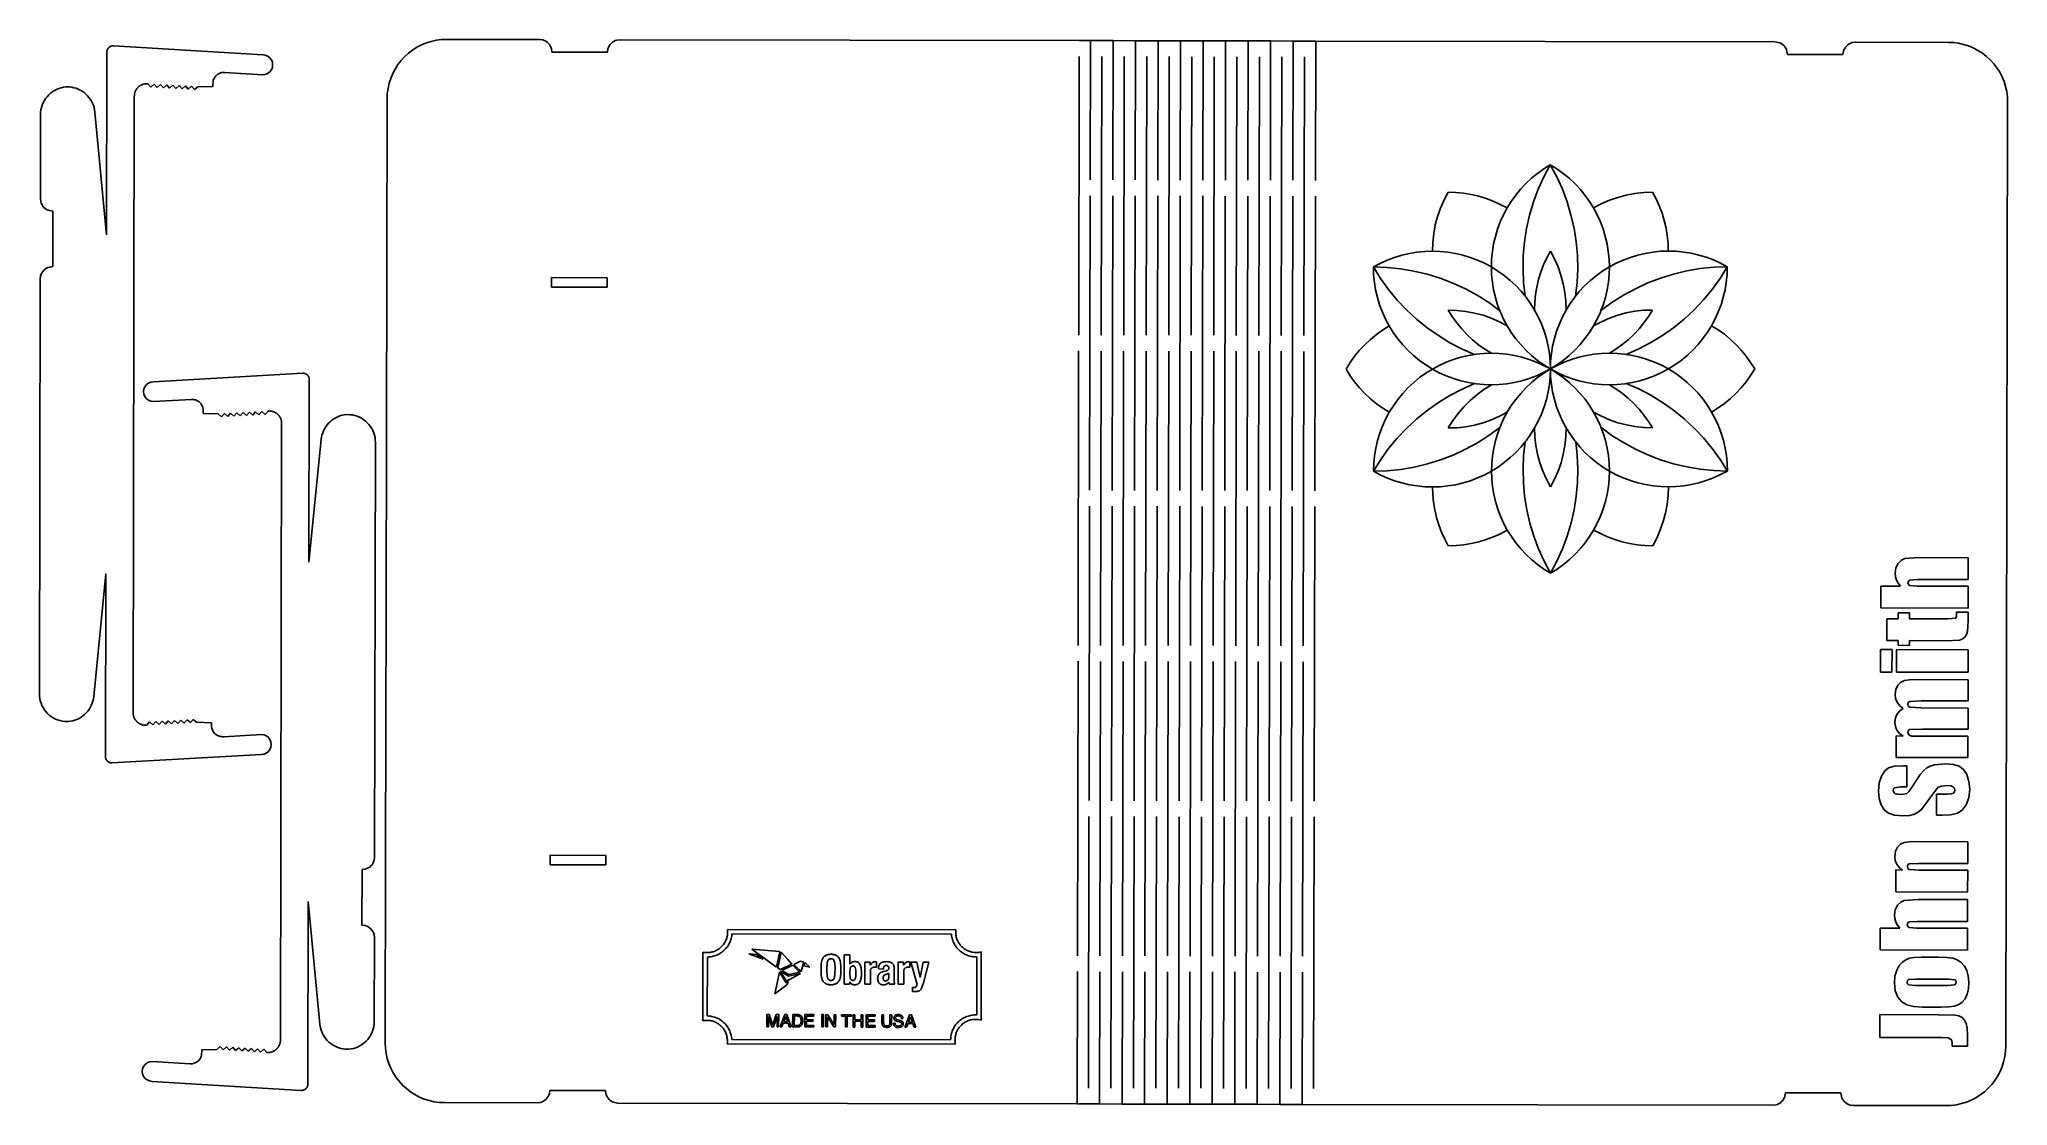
# Model space of a CAD drawing. Extents: x -157 to 157, y -85 to 85.
import ezdxf

# ---------------------------------------------------------------- set-up
doc = ezdxf.new("R2010")
doc.units = 0
doc.header["$MEASUREMENT"] = 0
doc.layers.get('0').update_dxf_attribs({"linetype": 'CONTINUOUS'})

msp = doc.modelspace()

# ---------------------------------------------------------------- linework, layer by layer
for p, q in [((-94.72, 85.01), (-95.51, 84.76)), ((-93.91, 85.19), (-94.72, 85.01)), ((-93.08, 85.3), (-93.91, 85.19)), ((-92.25, 85.33), (-93.08, 85.3)), ((-92.25, 85.33), (-77.43, 85.3)), ((-77.43, 85.3), (-76.91, 85.23)), ((-76.91, 85.23), (-76.66, 85.15)), ((-76.66, 85.15), (-76.43, 85.03)), ((-76.43, 85.03), (-76.21, 84.88)), ((-65.54, 85.01), (-65.76, 84.86)), ((-65.3, 85.12), (-65.54, 85.01)), ((-65.06, 85.21), (-65.3, 85.12)), ((-64.54, 85.27), (-65.06, 85.21)), ((-64.54, 85.27), (8.92, 85.13)), ((8.92, 85.13), (10.72, 85.12)), ((10.72, 85.12), (10.68, 62.83)), ((10.72, 85.12), (12.52, 85.12)), ((14.32, 85.12), (12.52, 85.12)), ((14.32, 85.12), (14.28, 62.83)), ((17.92, 85.11), (14.32, 85.12)), ((17.92, 85.11), (17.88, 62.82)), ((21.53, 85.1), (17.92, 85.11)), ((21.53, 85.1), (21.48, 62.81)), ((25.13, 85.1), (21.53, 85.1)), ((25.13, 85.1), (25.08, 62.8)), ((28.73, 85.09), (25.13, 85.1)), ((28.73, 85.09), (28.68, 62.8)), ((32.33, 85.08), (28.73, 85.09)), ((32.33, 85.08), (32.29, 62.79)), ((35.93, 85.07), (32.33, 85.08)), ((35.93, 85.07), (35.89, 62.78)), ((39.53, 85.07), (35.93, 85.07)), ((39.53, 85.07), (39.49, 62.78)), ((43.14, 85.06), (39.53, 85.07)), ((43.14, 85.06), (43.09, 62.77)), ((46.74, 85.05), (43.14, 85.06)), ((46.74, 85.05), (46.69, 62.76)), ((120.2, 84.91), (46.74, 85.05)), ((-146.67, 54.06), (-146.62, 83.29)), ((-146.62, 83.33), (-146.61, 83.37)), ((-146.62, 83.29), (-146.62, 83.33)), ((-146.61, 83.41), (-146.6, 83.44)), ((-146.61, 83.37), (-146.61, 83.41)), ((-146.6, 83.49), (-146.59, 83.52)), ((-146.6, 83.47), (-146.6, 83.49)), ((-146.6, 83.44), (-146.6, 83.47)), ((-146.59, 83.52), (-146.58, 83.54)), ((-146.58, 83.57), (-146.57, 83.59)), ((-146.58, 83.54), (-146.58, 83.57)), ((-146.57, 83.59), (-146.56, 83.62)), ((-146.56, 83.62), (-146.55, 83.64)), ((-146.55, 83.64), (-146.54, 83.67)), ((-146.54, 83.67), (-146.53, 83.69)), ((-146.53, 83.69), (-146.52, 83.71)), ((-146.52, 83.71), (-146.51, 83.74)), ((-146.51, 83.74), (-146.5, 83.76)), ((-146.5, 83.76), (-146.49, 83.78)), ((-146.49, 83.78), (-146.47, 83.8)), ((-146.47, 83.8), (-146.46, 83.83)), ((-146.46, 83.83), (-146.45, 83.85)), ((-146.45, 83.85), (-146.43, 83.87)), ((-146.43, 83.87), (-146.42, 83.89)), ((-146.42, 83.89), (-146.4, 83.91)), ((-146.4, 83.91), (-146.38, 83.94)), ((-146.38, 83.94), (-146.35, 83.97)), ((-146.35, 83.97), (-146.33, 83.99)), ((-146.33, 83.99), (-146.3, 84.02)), ((-146.3, 84.02), (-146.27, 84.04)), ((-146.27, 84.04), (-146.24, 84.07)), ((-146.24, 84.07), (-146.21, 84.09)), ((-146.21, 84.09), (-146.18, 84.11)), ((-146.18, 84.11), (-146.16, 84.13)), ((-146.16, 84.13), (-146.14, 84.14)), ((-146.14, 84.14), (-146.12, 84.16)), ((-146.12, 84.16), (-146.1, 84.17)), ((-146.1, 84.17), (-146.07, 84.18)), ((-146.07, 84.18), (-146.05, 84.19)), ((-146.05, 84.19), (-146.03, 84.2)), ((-146.03, 84.2), (-146, 84.21)), ((-146, 84.21), (-145.98, 84.22)), ((-145.98, 84.22), (-145.96, 84.23)), ((-145.96, 84.23), (-145.93, 84.24)), ((-145.93, 84.24), (-145.91, 84.25)), ((-145.91, 84.25), (-145.88, 84.25)), ((-145.88, 84.25), (-145.86, 84.26)), ((-145.86, 84.26), (-145.83, 84.27)), ((-145.83, 84.27), (-145.81, 84.27)), ((-145.81, 84.27), (-145.78, 84.28)), ((-145.78, 84.28), (-145.76, 84.28)), ((-145.76, 84.28), (-145.73, 84.28)), ((-145.73, 84.28), (-145.71, 84.29)), ((-145.71, 84.29), (-145.67, 84.29)), ((-145.67, 84.29), (-145.63, 84.29)), ((-145.63, 84.29), (-145.59, 84.29)), ((-145.59, 84.29), (-145.56, 84.29)), ((-145.56, 84.29), (-121.69, 82.85)), ((-121.28, 82.79), (-121.69, 82.85)), ((-120.89, 82.63), (-121.28, 82.79)), ((-120.56, 82.38), (-120.89, 82.63)), ((-120.31, 82.05), (-120.56, 82.38)), ((-120.15, 81.67), (-120.31, 82.05)), ((-99.56, 81.94), (-100.06, 81.28)), ((-98.99, 82.55), (-99.56, 81.94)), ((-98.38, 83.11), (-98.99, 82.55)), ((-97.72, 83.62), (-98.38, 83.11)), ((-97.02, 84.06), (-97.72, 83.62)), ((-96.28, 84.45), (-97.02, 84.06)), ((-95.51, 84.76), (-96.28, 84.45)), ((-76.21, 84.88), (-76.02, 84.71)), ((-76.02, 84.71), (-75.84, 84.51)), ((-75.84, 84.51), (-75.7, 84.3)), ((-75.7, 84.3), (-75.58, 84.06)), ((-75.58, 84.06), (-75.5, 83.81)), ((-75.5, 83.81), (-75.43, 83.3)), ((-66.54, 83.28), (-75.43, 83.3)), ((-66.47, 83.8), (-66.54, 83.28)), ((-66.39, 84.04), (-66.47, 83.8)), ((-66.27, 84.28), (-66.39, 84.04)), ((-66.13, 84.5), (-66.27, 84.28)), ((-65.95, 84.69), (-66.13, 84.5)), ((-65.76, 84.86), (-65.95, 84.69)), ((8.83, 38), (8.91, 82.59)), ((12.43, 37.99), (12.52, 82.58)), ((16.03, 37.99), (16.12, 82.57)), ((19.63, 37.98), (19.72, 82.57)), ((23.23, 37.97), (23.32, 82.56)), ((26.83, 37.96), (26.92, 82.55)), ((30.44, 37.96), (30.52, 82.54)), ((34.04, 37.95), (34.13, 82.54)), ((37.64, 37.94), (37.73, 82.53)), ((41.24, 37.94), (41.33, 82.52)), ((44.84, 37.93), (44.93, 82.52)), ((120.2, 84.91), (120.71, 84.84)), ((120.71, 84.84), (120.96, 84.75)), ((120.96, 84.75), (121.2, 84.64)), ((121.2, 84.64), (121.41, 84.49)), ((121.41, 84.49), (121.61, 84.32)), ((121.61, 84.32), (121.78, 84.12)), ((121.78, 84.12), (121.93, 83.9)), ((121.93, 83.9), (122.04, 83.67)), ((122.04, 83.67), (122.12, 83.42)), ((122.12, 83.42), (122.19, 82.9)), ((131.08, 82.88), (122.19, 82.9)), ((131.15, 83.4), (131.08, 82.88)), ((131.24, 83.65), (131.15, 83.4)), ((131.35, 83.88), (131.24, 83.65)), ((131.5, 84.1), (131.35, 83.88)), ((131.67, 84.3), (131.5, 84.1)), ((131.87, 84.47), (131.67, 84.3)), ((132.09, 84.61), (131.87, 84.47)), ((132.32, 84.73), (132.09, 84.61)), ((132.57, 84.81), (132.32, 84.73)), ((133.09, 84.88), (132.57, 84.81)), ((147.91, 84.85), (133.09, 84.88)), ((148.74, 84.81), (147.91, 84.85)), ((149.56, 84.7), (148.74, 84.81)), ((150.38, 84.52), (149.56, 84.7)), ((151.17, 84.27), (150.38, 84.52)), ((151.93, 83.95), (151.17, 84.27)), ((152.67, 83.56), (151.93, 83.95)), ((153.37, 83.12), (152.67, 83.56)), ((154.03, 82.61), (153.37, 83.12)), ((154.64, 82.05), (154.03, 82.61)), ((155.2, 81.43), (154.64, 82.05)), ((-129.6, 78.74), (-129.67, 77.79)), ((-129.55, 78.89), (-129.6, 78.74)), ((-129.48, 79.04), (-129.55, 78.89)), ((-129.41, 79.18), (-129.48, 79.04)), ((-129.32, 79.32), (-129.41, 79.18)), ((-129.22, 79.44), (-129.32, 79.32)), ((-129.1, 79.56), (-129.22, 79.44)), ((-128.98, 79.66), (-129.1, 79.56)), ((-128.85, 79.75), (-128.98, 79.66)), ((-128.71, 79.83), (-128.85, 79.75)), ((-128.57, 79.9), (-128.71, 79.83)), ((-128.41, 79.96), (-128.57, 79.9)), ((-128.26, 80), (-128.41, 79.96)), ((-128.1, 80.02), (-128.26, 80)), ((-127.94, 80.04), (-128.1, 80.02)), ((-127.78, 80.03), (-127.94, 80.04)), ((-127.78, 80.03), (-121.69, 79.67)), ((-121.69, 79.67), (-121.28, 79.72)), ((-121.28, 79.72), (-120.9, 79.88)), ((-120.9, 79.88), (-120.57, 80.13)), ((-120.57, 80.13), (-120.31, 80.46)), ((-120.31, 80.46), (-120.15, 80.84)), ((-120.1, 81.25), (-120.15, 81.67)), ((-120.15, 80.84), (-120.1, 81.25)), ((-101.22, 79.08), (-101.47, 78.29)), ((-100.9, 79.85), (-101.22, 79.08)), ((-100.51, 80.58), (-100.9, 79.85)), ((-100.06, 81.28), (-100.51, 80.58)), ((155.71, 80.77), (155.2, 81.43)), ((156.15, 80.07), (155.71, 80.77)), ((156.53, 79.33), (156.15, 80.07)), ((156.85, 78.56), (156.53, 79.33)), ((-156.63, 75.51), (-156.42, 75.84)), ((-156.42, 75.84), (-156.19, 76.14)), ((-156.19, 76.14), (-155.92, 76.43)), ((-155.92, 76.43), (-155.64, 76.69)), ((-155.64, 76.69), (-155.33, 76.93)), ((-155.33, 76.93), (-155, 77.13)), ((-155, 77.13), (-154.66, 77.31)), ((-154.66, 77.31), (-154.3, 77.46)), ((-154.3, 77.46), (-153.93, 77.58)), ((-153.93, 77.58), (-153.55, 77.66)), ((-153.55, 77.66), (-153.16, 77.71)), ((-153.16, 77.71), (-152.96, 77.72)), ((-152.96, 77.72), (-152.78, 77.72)), ((-152.78, 77.72), (-152.6, 77.71)), ((-152.6, 77.71), (-152.24, 77.66)), ((-152.24, 77.66), (-151.88, 77.59)), ((-151.88, 77.59), (-151.53, 77.49)), ((-151.53, 77.49), (-151.19, 77.35)), ((-151.19, 77.35), (-150.87, 77.2)), ((-150.87, 77.2), (-150.55, 77.01)), ((-150.55, 77.01), (-150.26, 76.8)), ((-150.26, 76.8), (-149.98, 76.57)), ((-149.98, 76.57), (-149.72, 76.31)), ((-149.72, 76.31), (-149.48, 76.03)), ((-149.48, 76.03), (-149.27, 75.74)), ((-149.27, 75.74), (-149.08, 75.43)), ((-142.42, -22.43), (-142.23, 76.24)), ((-142.22, 76.29), (-142.23, 76.24)), ((-142.21, 76.44), (-142.22, 76.39)), ((-142.22, 76.39), (-142.22, 76.34)), ((-142.22, 76.34), (-142.22, 76.29)), ((-142.2, 76.54), (-142.21, 76.49)), ((-142.21, 76.49), (-142.21, 76.44)), ((-142.19, 76.59), (-142.2, 76.56)), ((-142.2, 76.56), (-142.2, 76.54)), ((-142.18, 76.64), (-142.19, 76.61)), ((-142.19, 76.61), (-142.19, 76.59)), ((-142.17, 76.69), (-142.18, 76.66)), ((-142.18, 76.66), (-142.18, 76.64)), ((-142.16, 76.74), (-142.17, 76.71)), ((-142.17, 76.71), (-142.17, 76.69)), ((-142.15, 76.76), (-142.16, 76.74)), ((-142.14, 76.81), (-142.15, 76.79)), ((-142.15, 76.79), (-142.15, 76.76)), ((-142.13, 76.84), (-142.14, 76.81)), ((-142.12, 76.86), (-142.13, 76.84)), ((-142.11, 76.91), (-142.12, 76.89)), ((-142.12, 76.89), (-142.12, 76.86)), ((-142.1, 76.93), (-142.11, 76.91)), ((-142.09, 76.96), (-142.1, 76.93)), ((-142.08, 76.98), (-142.09, 76.96)), ((-142.07, 77.01), (-142.08, 76.98)), ((-142.06, 77.03), (-142.07, 77.01)), ((-142.05, 77.05), (-142.06, 77.03)), ((-142.04, 77.08), (-142.05, 77.05)), ((-142.03, 77.1), (-142.04, 77.08)), ((-142.02, 77.12), (-142.03, 77.1)), ((-142.01, 77.15), (-142.02, 77.12)), ((-141.99, 77.17), (-142.01, 77.15)), ((-141.98, 77.19), (-141.99, 77.17)), ((-141.97, 77.22), (-141.98, 77.19)), ((-141.96, 77.24), (-141.97, 77.22)), ((-141.94, 77.26), (-141.96, 77.24)), ((-141.93, 77.28), (-141.94, 77.26)), ((-141.92, 77.3), (-141.93, 77.28)), ((-141.9, 77.32), (-141.92, 77.3)), ((-141.89, 77.35), (-141.9, 77.32)), ((-141.87, 77.37), (-141.89, 77.35)), ((-141.86, 77.39), (-141.87, 77.37)), ((-141.84, 77.41), (-141.86, 77.39)), ((-141.83, 77.43), (-141.84, 77.41)), ((-141.81, 77.45), (-141.83, 77.43)), ((-141.8, 77.47), (-141.81, 77.45)), ((-141.77, 77.51), (-141.8, 77.47)), ((-141.73, 77.55), (-141.77, 77.51)), ((-141.7, 77.59), (-141.73, 77.55)), ((-141.67, 77.62), (-141.7, 77.59)), ((-141.63, 77.66), (-141.67, 77.62)), ((-141.59, 77.69), (-141.63, 77.66)), ((-141.56, 77.73), (-141.59, 77.69)), ((-141.52, 77.76), (-141.56, 77.73)), ((-141.48, 77.79), (-141.52, 77.76)), ((-141.44, 77.82), (-141.48, 77.79)), ((-141.4, 77.85), (-141.44, 77.82)), ((-141.36, 77.88), (-141.4, 77.85)), ((-141.34, 77.9), (-141.36, 77.88)), ((-141.32, 77.91), (-141.34, 77.9)), ((-141.3, 77.92), (-141.32, 77.91)), ((-141.28, 77.94), (-141.3, 77.92)), ((-141.25, 77.95), (-141.28, 77.94)), ((-141.23, 77.96), (-141.25, 77.95)), ((-141.21, 77.98), (-141.23, 77.96)), ((-141.19, 77.99), (-141.21, 77.98)), ((-141.16, 78), (-141.19, 77.99)), ((-141.14, 78.01), (-141.16, 78)), ((-141.12, 78.02), (-141.14, 78.01)), ((-141.1, 78.04), (-141.12, 78.02)), ((-141.07, 78.05), (-141.1, 78.04)), ((-141.05, 78.06), (-141.07, 78.05)), ((-141.03, 78.07), (-141.05, 78.06)), ((-141, 78.08), (-141.03, 78.07)), ((-140.98, 78.09), (-141, 78.08)), ((-140.95, 78.1), (-140.98, 78.09)), ((-140.93, 78.11), (-140.95, 78.1)), ((-140.91, 78.12), (-140.93, 78.11)), ((-140.88, 78.12), (-140.91, 78.12)), ((-140.86, 78.13), (-140.88, 78.12)), ((-140.83, 78.14), (-140.86, 78.13)), ((-140.81, 78.15), (-140.83, 78.14)), ((-140.78, 78.16), (-140.81, 78.15)), ((-140.76, 78.16), (-140.78, 78.16)), ((-140.73, 78.17), (-140.76, 78.16)), ((-140.71, 78.18), (-140.73, 78.17)), ((-140.68, 78.18), (-140.71, 78.18)), ((-140.66, 78.19), (-140.68, 78.18)), ((-140.63, 78.19), (-140.66, 78.19)), ((-140.61, 78.2), (-140.63, 78.19)), ((-140.58, 78.2), (-140.61, 78.2)), ((-140.56, 78.21), (-140.58, 78.2)), ((-140.53, 78.21), (-140.56, 78.21)), ((-140.51, 78.21), (-140.53, 78.21)), ((-140.48, 78.22), (-140.51, 78.21)), ((-140.46, 78.22), (-140.48, 78.22)), ((-140.43, 78.22), (-140.46, 78.22)), ((-140.41, 78.23), (-140.43, 78.22)), ((-140.36, 78.23), (-140.41, 78.23)), ((-140.3, 78.23), (-140.36, 78.23)), ((-140.25, 78.23), (-140.3, 78.23)), ((-140.2, 78.23), (-140.25, 78.23)), ((-140.15, 78.23), (-140.2, 78.23)), ((-140.1, 78.23), (-140.15, 78.23)), ((-140.05, 78.23), (-140.1, 78.23)), ((-139.58, 77.7), (-140.05, 78.23)), ((-139.05, 78.17), (-139.58, 77.7)), ((-138.58, 77.64), (-139.05, 78.17)), ((-138.05, 78.11), (-138.58, 77.64)), ((-137.58, 77.58), (-138.05, 78.11)), ((-137.05, 78.05), (-137.58, 77.58)), ((-136.58, 77.52), (-137.05, 78.05)), ((-136.06, 77.99), (-136.58, 77.52)), ((-135.59, 77.46), (-136.06, 77.99)), ((-135.06, 77.93), (-135.59, 77.46)), ((-134.59, 77.4), (-135.06, 77.93)), ((-134.06, 77.87), (-134.59, 77.4)), ((-133.59, 77.34), (-134.06, 77.87)), ((-133.06, 77.81), (-133.59, 77.34)), ((-132.59, 77.28), (-133.06, 77.81)), ((-132.06, 77.74), (-132.59, 77.28)), ((-129.67, 77.79), (-132.06, 77.74)), ((-101.8, 75.82), (-101.96, -5.14)), ((-101.76, 76.65), (-101.8, 75.82)), ((-101.65, 77.48), (-101.76, 76.65)), ((-101.47, 78.29), (-101.65, 77.48)), ((157.1, 77.77), (156.85, 78.56)), ((157.28, 76.96), (157.1, 77.77)), ((157.38, 76.14), (157.28, 76.96)), ((157.42, 75.31), (157.38, 76.14)), ((-157.26, 59.85), (-157.23, 73.29)), ((-157.23, 73.29), (-157.21, 73.68)), ((-157.21, 73.68), (-157.16, 74.06)), ((-157.16, 74.06), (-157.08, 74.44)), ((-157.08, 74.44), (-156.96, 74.81)), ((-156.96, 74.81), (-156.81, 75.17)), ((-156.81, 75.17), (-156.63, 75.51)), ((-149.08, 75.43), (-148.92, 75.1)), ((-148.92, 75.1), (-148.78, 74.77)), ((-148.78, 74.77), (-148.67, 74.42)), ((-148.67, 74.42), (-148.6, 74.06)), ((-148.6, 74.06), (-148.55, 73.7)), ((-148.55, 73.7), (-146.67, 54.06)), ((157.42, 75.31), (157.11, -75.82)), ((81.26, 63.1), (80.36, 62.25)), ((82.21, 63.88), (81.26, 63.1)), ((83.22, 64.6), (82.21, 63.88)), ((83.24, 63.33), (82.34, 61.34)), ((84.26, 65.25), (83.22, 64.6)), ((84.26, 65.25), (83.24, 63.33)), ((85.29, 63.33), (84.26, 65.25)), ((85.31, 64.6), (84.26, 65.25)), ((86.19, 61.34), (85.29, 63.33)), ((86.32, 63.88), (85.31, 64.6)), ((87.27, 63.1), (86.32, 63.88)), ((88.17, 62.25), (87.27, 63.1)), ((-157.26, 59.85), (-157.19, 59.34)), ((10.67, 60.29), (10.58, 13.16)), ((14.27, 60.29), (14.18, 13.15)), ((17.87, 60.28), (17.78, 13.15)), ((21.48, 60.27), (21.38, 13.14)), ((25.08, 60.26), (24.98, 13.13)), ((28.68, 60.26), (28.59, 13.12)), ((32.28, 60.25), (32.19, 13.12)), ((35.88, 60.24), (35.79, 13.11)), ((39.48, 60.24), (39.39, 13.1)), ((43.09, 60.23), (42.99, 13.1)), ((46.69, 60.22), (46.59, 13.09)), ((67.92, 60.86), (67.27, 59.62)), ((69.16, 60.82), (67.92, 60.86)), ((70.39, 60.7), (69.16, 60.82)), ((71.61, 60.5), (70.39, 60.7)), ((72.81, 60.22), (71.61, 60.5)), ((73.99, 59.87), (72.81, 60.22)), ((75.15, 59.43), (73.99, 59.87)), ((78.73, 60.39), (78.01, 59.39)), ((79.51, 61.35), (78.73, 60.39)), ((80.36, 62.25), (79.51, 61.35)), ((82.34, 61.34), (81.58, 59.3)), ((86.95, 59.3), (86.19, 61.34)), ((89.02, 61.35), (88.17, 62.25)), ((89.8, 60.4), (89.02, 61.35)), ((90.52, 59.4), (89.8, 60.4)), ((95.05, 60.04), (93.71, 59.57)), ((96.41, 60.41), (95.05, 60.04)), ((97.8, 60.67), (96.41, 60.41)), ((99.2, 60.83), (97.8, 60.67)), ((100.61, 60.88), (99.2, 60.83)), ((101.19, 59.79), (100.61, 60.88)), ((-157.19, 59.34), (-157.11, 59.09)), ((-157.11, 59.09), (-156.99, 58.85)), ((-156.99, 58.85), (-156.85, 58.64)), ((-156.85, 58.64), (-156.68, 58.44)), ((-156.68, 58.44), (-156.48, 58.27)), ((-156.48, 58.27), (-156.26, 58.12)), ((-156.26, 58.12), (-156.03, 58)), ((-156.03, 58), (-155.78, 57.92)), ((-155.78, 57.92), (-155.26, 57.85)), ((-155.26, 57.85), (-155.28, 48.96)), ((66.24, 56.99), (65.87, 55.63)), ((66.7, 58.32), (66.24, 56.99)), ((67.27, 59.62), (66.7, 58.32)), ((76.27, 58.92), (75.15, 59.43)), ((77.36, 58.34), (76.27, 58.92)), ((76.78, 57.25), (76.27, 56.13)), ((77.36, 58.34), (76.78, 57.25)), ((78.01, 59.39), (77.36, 58.34)), ((80.96, 57.21), (80.48, 55.08)), ((81.58, 59.3), (80.96, 57.21)), ((87.57, 57.21), (86.95, 59.3)), ((88.06, 55.09), (87.57, 57.21)), ((91.17, 58.35), (90.52, 59.4)), ((92.42, 59.01), (91.17, 58.35)), ((91.76, 57.26), (91.17, 58.35)), ((92.27, 56.14), (91.76, 57.26)), ((93.71, 59.57), (92.42, 59.01)), ((101.7, 58.67), (101.19, 59.79)), ((102.14, 57.51), (101.7, 58.67)), ((102.49, 56.33), (102.14, 57.51)), ((65.61, 54.24), (65.45, 52.84)), ((65.87, 55.63), (65.61, 54.24)), ((75.48, 53.79), (75.2, 52.59)), ((75.84, 54.97), (75.48, 53.79)), ((76.27, 56.13), (75.84, 54.97)), ((80.48, 55.08), (80.14, 52.93)), ((88.4, 52.94), (88.06, 55.09)), ((92.7, 54.98), (92.27, 56.14)), ((93.06, 53.8), (92.7, 54.98)), ((93.34, 52.6), (93.06, 53.8)), ((102.78, 55.13), (102.49, 56.33)), ((102.98, 53.91), (102.78, 55.13)), ((103.1, 52.68), (102.98, 53.91)), ((59.34, 50.42), (58.18, 49.99)), ((60.52, 50.78), (59.34, 50.42)), ((61.72, 51.06), (60.52, 50.78)), ((62.94, 51.27), (61.72, 51.06)), ((64.17, 51.39), (62.94, 51.27)), ((65.4, 51.43), (64.17, 51.39)), ((65.45, 52.84), (65.4, 51.43)), ((66.64, 51.39), (65.4, 51.43)), ((67.86, 51.27), (66.64, 51.39)), ((69.08, 51.07), (67.86, 51.27)), ((70.29, 50.79), (69.08, 51.07)), ((71.47, 50.43), (70.29, 50.79)), ((72.62, 50), (71.47, 50.43)), ((75, 51.37), (74.88, 50.14)), ((75.2, 52.59), (75, 51.37)), ((79.95, 50.76), (79.9, 48.58)), ((80.14, 52.93), (79.95, 50.76)), ((84.27, 51.44), (83.69, 50.35)), ((84.93, 50.19), (84.27, 51.44)), ((88.6, 50.77), (88.4, 52.94)), ((88.65, 48.59), (88.6, 50.77)), ((93.54, 51.38), (93.34, 52.6)), ((93.67, 50.15), (93.54, 51.38)), ((97.08, 50.44), (95.92, 50.01)), ((98.26, 50.8), (97.08, 50.44)), ((99.46, 51.08), (98.26, 50.8)), ((100.68, 51.29), (99.46, 51.08)), ((101.91, 51.41), (100.68, 51.29)), ((103.14, 51.45), (101.91, 51.41)), ((103.14, 51.45), (103.1, 52.68)), ((104.37, 51.41), (103.14, 51.45)), ((105.6, 51.29), (104.37, 51.41)), ((106.82, 51.09), (105.6, 51.29)), ((108.02, 50.81), (106.82, 51.09)), ((109.21, 50.45), (108.02, 50.81)), ((110.36, 50.02), (109.21, 50.45)), ((-157.28, 46.96), (-157.21, 47.48)), ((-157.21, 47.48), (-157.13, 47.73)), ((-157.13, 47.73), (-157.01, 47.96)), ((-157.01, 47.96), (-156.87, 48.18)), ((-156.87, 48.18), (-156.7, 48.38)), ((-156.7, 48.38), (-156.5, 48.55)), ((-156.5, 48.55), (-156.28, 48.69)), ((-156.28, 48.69), (-156.05, 48.81)), ((-156.05, 48.81), (-155.8, 48.89)), ((-155.8, 48.89), (-155.28, 48.96)), ((57.06, 49.48), (55.97, 48.9)), ((58.15, 48.82), (55.97, 48.9)), ((55.97, 48.9), (57.12, 47.05)), ((55.97, 48.9), (56.01, 47.66)), ((56.01, 47.66), (56.13, 46.43)), ((58.18, 49.99), (57.06, 49.48)), ((60.31, 48.61), (58.15, 48.82)), ((62.46, 48.25), (60.31, 48.61)), ((64.58, 47.74), (62.46, 48.25)), ((66.67, 47.1), (64.58, 47.74)), ((73.75, 49.49), (72.62, 50)), ((74.84, 48.91), (73.75, 49.49)), ((74.88, 50.14), (74.84, 48.91)), ((74.84, 48.91), (74.88, 47.67)), ((75.89, 48.25), (74.84, 48.91)), ((74.88, 47.67), (75, 46.44)), ((76.89, 47.54), (75.89, 48.25)), ((77.85, 46.75), (76.89, 47.54)), ((79.9, 48.58), (79.99, 46.41)), ((82.75, 48.07), (82.39, 46.89)), ((83.18, 49.22), (82.75, 48.07)), ((83.69, 50.35), (83.18, 49.22)), ((85.5, 48.9), (84.93, 50.19)), ((85.96, 47.57), (85.5, 48.9)), ((86.33, 46.2), (85.96, 47.57)), ((88.56, 46.41), (88.65, 48.59)), ((91.66, 47.54), (90.7, 46.76)), ((92.66, 48.26), (91.66, 47.54)), ((93.71, 48.92), (92.66, 48.26)), ((93.55, 46.45), (93.67, 47.68)), ((93.71, 48.92), (93.67, 50.15)), ((93.67, 47.68), (93.71, 48.92)), ((94.8, 49.5), (93.71, 48.92)), ((95.92, 50.01), (94.8, 49.5)), ((103.96, 47.76), (101.88, 47.12)), ((106.08, 48.27), (103.96, 47.76)), ((108.23, 48.63), (106.08, 48.27)), ((110.4, 48.85), (108.23, 48.63)), ((111.49, 49.51), (110.36, 50.02)), ((112.58, 48.92), (110.4, 48.85)), ((111.42, 47.07), (112.58, 48.92)), ((112.58, 48.92), (111.49, 49.51)), ((112.42, 46.46), (112.54, 47.69)), ((112.54, 47.69), (112.58, 48.92)), ((-157.42, -19.41), (-157.28, 46.96)), ((-75.51, 45.67), (-75.5, 47.2)), ((-66.62, 45.65), (-75.51, 45.67)), ((-75.5, 47.2), (-66.61, 47.18)), ((-66.61, 47.18), (-66.62, 45.65)), ((56.13, 46.43), (56.33, 45.22)), ((56.33, 45.22), (56.61, 44.01)), ((57.12, 47.05), (58.39, 45.28)), ((58.39, 45.28), (59.78, 43.6)), ((68.7, 46.32), (66.67, 47.1)), ((70.68, 45.41), (68.7, 46.32)), ((72.59, 44.36), (70.68, 45.41)), ((74.43, 43.19), (72.59, 44.36)), ((75, 46.44), (75.2, 45.22)), ((75.2, 45.22), (75.48, 44.02)), ((78.75, 45.91), (77.85, 46.75)), ((79.59, 45.01), (78.75, 45.91)), ((80.23, 44.24), (79.59, 45.01)), ((79.99, 46.41), (80.23, 44.24)), ((80.38, 44.05), (80.23, 44.24)), ((81.91, 44.47), (81.79, 43.24)), ((82.11, 45.68), (81.91, 44.47)), ((82.39, 46.89), (82.11, 45.68)), ((86.59, 44.82), (86.33, 46.2)), ((86.75, 43.42), (86.59, 44.82)), ((88.32, 44.24), (88.17, 44.06)), ((88.32, 44.24), (88.56, 46.41)), ((88.96, 45.01), (88.32, 44.24)), ((89.8, 45.91), (88.96, 45.01)), ((90.7, 46.76), (89.8, 45.91)), ((93.07, 44.03), (93.35, 45.23)), ((93.35, 45.23), (93.55, 46.45)), ((95.96, 44.37), (94.12, 43.2)), ((97.87, 45.42), (95.96, 44.37)), ((99.85, 46.34), (97.87, 45.42)), ((101.88, 47.12), (99.85, 46.34)), ((108.77, 43.62), (110.15, 45.3)), ((110.15, 45.3), (111.42, 47.07)), ((111.94, 44.04), (112.22, 45.24)), ((112.22, 45.24), (112.42, 46.46)), ((56.61, 44.01), (56.97, 42.83)), ((56.97, 42.83), (57.41, 41.68)), ((57.41, 41.68), (57.92, 40.55)), ((59.78, 43.6), (61.28, 42.02)), ((61.28, 42.02), (62.88, 40.54)), ((69.34, 41.94), (67.93, 42)), ((67.93, 42), (68.59, 40.95)), ((68.59, 40.95), (69.31, 39.94)), ((70.75, 41.79), (69.34, 41.94)), ((72.13, 41.52), (70.75, 41.79)), ((73.5, 41.16), (72.13, 41.52)), ((74.83, 40.69), (73.5, 41.16)), ((76.19, 41.9), (74.43, 43.19)), ((75.48, 44.02), (75.84, 42.84)), ((75.84, 42.84), (76.19, 41.9)), ((76.19, 41.9), (76.28, 41.69)), ((76.28, 41.69), (76.79, 40.56)), ((81.09, 43.05), (80.38, 44.05)), ((81.75, 42), (81.09, 43.05)), ((81.79, 43.24), (81.75, 42)), ((82.33, 40.91), (81.75, 42)), ((86.8, 42), (86.22, 40.92)), ((86.8, 42), (86.75, 43.42)), ((87.46, 43.05), (86.8, 42)), ((88.17, 44.06), (87.46, 43.05)), ((91.76, 40.57), (92.27, 41.69)), ((92.27, 41.69), (92.36, 41.91)), ((94.12, 43.2), (92.36, 41.91)), ((92.36, 41.91), (92.71, 42.85)), ((92.71, 42.85), (93.07, 44.03)), ((95.06, 41.17), (93.72, 40.7)), ((96.42, 41.54), (95.06, 41.17)), ((97.8, 41.8), (96.42, 41.54)), ((99.21, 41.96), (97.8, 41.8)), ((100.62, 42.01), (99.21, 41.96)), ((99.25, 39.96), (99.97, 40.96)), ((99.97, 40.96), (100.62, 42.01)), ((105.67, 40.56), (107.27, 42.04)), ((107.27, 42.04), (108.77, 43.62)), ((110.63, 40.58), (111.14, 41.7)), ((111.14, 41.7), (111.58, 42.86)), ((111.58, 42.86), (111.94, 44.04)), ((56.45, 38.09), (55.5, 37.31)), ((57.45, 38.81), (56.45, 38.09)), ((58.5, 39.46), (57.45, 38.81)), ((57.92, 40.55), (58.5, 39.46)), ((58.5, 39.46), (59.15, 38.41)), ((59.15, 38.41), (59.87, 37.41)), ((62.88, 40.54), (64.58, 39.17)), ((64.58, 39.17), (66.36, 37.91)), ((66.36, 37.91), (68.22, 36.78)), ((69.31, 39.94), (70.09, 38.99)), ((70.09, 38.99), (70.93, 38.09)), ((70.93, 38.09), (71.84, 37.25)), ((76.12, 40.13), (74.83, 40.69)), ((77.37, 39.47), (76.12, 40.13)), ((76.79, 40.56), (77.37, 39.47)), ((77.37, 39.47), (78.02, 38.42)), ((78.02, 38.42), (78.74, 37.42)), ((82.84, 39.79), (82.33, 40.91)), ((83.28, 38.63), (82.84, 39.79)), ((83.63, 37.45), (83.28, 38.63)), ((85.28, 38.63), (84.92, 37.45)), ((85.71, 39.79), (85.28, 38.63)), ((86.22, 40.92), (85.71, 39.79)), ((89.81, 37.43), (90.53, 38.43)), ((90.53, 38.43), (91.18, 39.48)), ((91.18, 39.48), (91.76, 40.57)), ((92.43, 40.14), (91.18, 39.48)), ((93.72, 40.7), (92.43, 40.14)), ((96.72, 37.26), (97.62, 38.1)), ((97.62, 38.1), (98.46, 39)), ((98.46, 39), (99.25, 39.96)), ((100.34, 36.79), (102.2, 37.93)), ((102.2, 37.93), (103.98, 39.18)), ((103.98, 39.18), (105.67, 40.56)), ((108.68, 37.44), (109.4, 38.44)), ((109.4, 38.44), (110.05, 39.49)), ((110.05, 39.49), (110.63, 40.58)), ((111.1, 38.84), (110.05, 39.49)), ((112.11, 38.12), (111.1, 38.84)), ((113.06, 37.34), (112.11, 38.12)), ((8.73, -11.67), (8.82, 35.46)), ((12.33, -11.68), (12.42, 35.45)), ((15.93, -11.69), (16.02, 35.45)), ((19.53, -11.69), (19.63, 35.44)), ((23.13, -11.7), (23.23, 35.43)), ((26.73, -11.71), (26.83, 35.42)), ((30.34, -11.71), (30.43, 35.42)), ((33.94, -11.72), (34.03, 35.41)), ((37.54, -11.73), (37.63, 35.4)), ((41.14, -11.74), (41.24, 35.4)), ((44.74, -11.74), (44.84, 35.39)), ((53.75, 35.56), (52.97, 34.61)), ((54.59, 36.46), (53.75, 35.56)), ((55.5, 37.31), (54.59, 36.46)), ((59.87, 37.41), (60.66, 36.46)), ((60.66, 36.46), (61.5, 35.56)), ((61.5, 35.56), (62.4, 34.71)), ((62.4, 34.71), (63.36, 33.93)), ((68.22, 36.78), (70.15, 35.77)), ((71.16, 34.73), (69.96, 34.45)), ((70.15, 35.77), (72.15, 34.9)), ((72.15, 34.9), (71.16, 34.73)), ((71.84, 37.25), (72.79, 36.46)), ((72.38, 34.93), (72.15, 34.9)), ((73.61, 35.05), (72.38, 34.93)), ((72.79, 36.46), (73.8, 35.74)), ((74.84, 35.09), (73.61, 35.05)), ((73.8, 35.74), (74.84, 35.09)), ((76.08, 35.05), (74.84, 35.09)), ((77.31, 34.93), (76.08, 35.05)), ((78.53, 34.73), (77.31, 34.93)), ((79.73, 34.45), (78.53, 34.73)), ((78.74, 37.42), (79.53, 36.47)), ((79.53, 36.47), (80.37, 35.57)), ((80.37, 35.57), (81.27, 34.72)), ((81.27, 34.72), (82.23, 33.94)), ((83.92, 36.25), (83.63, 37.45)), ((84.12, 35.03), (83.92, 36.25)), ((84.24, 33.8), (84.12, 35.03)), ((84.44, 35.03), (84.32, 33.8)), ((84.64, 36.25), (84.44, 35.03)), ((84.92, 37.45), (84.64, 36.25)), ((86.33, 33.94), (87.29, 34.73)), ((87.29, 34.73), (88.19, 35.57)), ((88.19, 35.57), (89.03, 36.47)), ((90.03, 34.74), (88.83, 34.46)), ((89.03, 36.47), (89.81, 37.43)), ((91.25, 34.94), (90.03, 34.74)), ((92.48, 35.06), (91.25, 34.94)), ((93.71, 35.1), (92.48, 35.06)), ((93.71, 35.1), (94.76, 35.75)), ((94.95, 35.06), (93.71, 35.1)), ((94.76, 35.75), (95.77, 36.47)), ((96.18, 34.94), (94.95, 35.06)), ((95.77, 36.47), (96.72, 37.26)), ((96.41, 34.91), (96.18, 34.94)), ((96.41, 34.91), (98.4, 35.79)), ((97.4, 34.74), (96.41, 34.91)), ((98.6, 34.46), (97.4, 34.74)), ((98.4, 35.79), (100.34, 36.79)), ((105.2, 33.95), (106.16, 34.73)), ((106.16, 34.73), (107.06, 35.58)), ((107.06, 35.58), (107.9, 36.48)), ((107.9, 36.48), (108.68, 37.44)), ((113.96, 36.49), (113.06, 37.34)), ((114.81, 35.59), (113.96, 36.49)), ((115.59, 34.64), (114.81, 35.59)), ((116.31, 33.63), (115.59, 34.64)), ((-139.17, 30.53), (-115.26, 31.88)), ((-115.26, 31.88), (-115.22, 31.88)), ((-115.22, 31.88), (-115.18, 31.88)), ((-115.18, 31.88), (-115.14, 31.88)), ((-115.14, 31.88), (-115.12, 31.87)), ((-115.12, 31.87), (-115.09, 31.87)), ((-115.09, 31.87), (-115.07, 31.87)), ((-115.07, 31.87), (-115.04, 31.86)), ((-115.04, 31.86), (-115.02, 31.86)), ((-115.02, 31.86), (-114.99, 31.85)), ((-114.99, 31.85), (-114.97, 31.84)), ((-114.97, 31.84), (-114.94, 31.84)), ((-114.94, 31.84), (-114.92, 31.83)), ((-114.92, 31.83), (-114.89, 31.82)), ((-114.89, 31.82), (-114.87, 31.81)), ((-114.87, 31.81), (-114.84, 31.8)), ((-114.84, 31.8), (-114.82, 31.79)), ((-114.82, 31.79), (-114.8, 31.78)), ((-114.8, 31.78), (-114.77, 31.77)), ((-114.77, 31.77), (-114.75, 31.76)), ((-114.75, 31.76), (-114.73, 31.74)), ((-114.73, 31.74), (-114.71, 31.73)), ((-114.71, 31.73), (-114.69, 31.72)), ((-114.69, 31.72), (-114.67, 31.7)), ((-114.67, 31.7), (-114.63, 31.68)), ((-114.63, 31.68), (-114.6, 31.66)), ((-114.6, 31.66), (-114.58, 31.63)), ((-114.58, 31.63), (-114.55, 31.61)), ((-114.55, 31.61), (-114.52, 31.58)), ((-114.52, 31.58), (-114.5, 31.55)), ((-114.5, 31.55), (-114.47, 31.53)), ((-114.47, 31.53), (-114.45, 31.5)), ((-114.45, 31.5), (-114.43, 31.48)), ((52.25, 33.6), (51.6, 32.55)), ((51.6, 32.55), (52.25, 31.5)), ((52.97, 34.61), (52.25, 33.6)), ((52.25, 31.5), (52.97, 30.5)), ((63.36, 33.93), (64.36, 33.21)), ((64.36, 31.91), (63.36, 31.19)), ((64.36, 33.21), (65.41, 32.56)), ((65.41, 32.56), (64.36, 31.91)), ((66.5, 33.14), (65.41, 32.56)), ((65.41, 32.56), (66.5, 31.98)), ((67.62, 33.65), (66.5, 33.14)), ((66.5, 31.98), (67.63, 31.47)), ((68.78, 34.09), (67.62, 33.65)), ((69.96, 34.45), (68.78, 34.09)), ((80.91, 34.09), (79.73, 34.45)), ((82.07, 33.66), (80.91, 34.09)), ((83.19, 33.15), (82.07, 33.66)), ((82.07, 31.48), (83.19, 31.99)), ((82.23, 33.94), (83.23, 33.22)), ((83.23, 31.92), (82.23, 31.2)), ((84.28, 32.57), (83.19, 33.15)), ((83.19, 31.99), (84.28, 32.57)), ((83.23, 33.22), (84.28, 32.57)), ((84.28, 32.57), (83.23, 31.92)), ((84.28, 32.57), (84.24, 33.8)), ((84.24, 31.34), (84.28, 32.57)), ((84.32, 33.8), (84.28, 32.57)), ((84.28, 32.57), (85.33, 33.22)), ((85.37, 33.15), (84.28, 32.57)), ((84.28, 32.57), (85.37, 31.99)), ((84.28, 32.57), (84.32, 31.34)), ((85.33, 31.92), (84.28, 32.57)), ((85.33, 33.22), (86.33, 33.94)), ((86.33, 31.2), (85.33, 31.92)), ((86.49, 33.66), (85.37, 33.15)), ((85.37, 31.99), (86.49, 31.48)), ((87.65, 34.1), (86.49, 33.66)), ((88.83, 34.46), (87.65, 34.1)), ((99.78, 34.1), (98.6, 34.46)), ((100.94, 33.67), (99.78, 34.1)), ((99.78, 31.05), (100.94, 31.49)), ((102.06, 33.16), (100.94, 33.67)), ((100.94, 31.49), (102.06, 32)), ((103.15, 32.58), (102.06, 33.16)), ((102.06, 32), (103.15, 32.58)), ((103.15, 32.58), (104.2, 33.23)), ((104.2, 31.93), (103.15, 32.58)), ((104.2, 33.23), (105.2, 33.95)), ((105.2, 31.21), (104.2, 31.93)), ((115.59, 30.53), (116.31, 31.54)), ((116.96, 32.59), (116.31, 33.63)), ((116.31, 31.54), (116.96, 32.59)), ((-140.71, 29.36), (-140.76, 28.95)), ((-140.76, 28.95), (-140.71, 28.53)), ((-140.55, 29.74), (-140.71, 29.36)), ((-140.71, 28.53), (-140.55, 28.15)), ((-140.29, 30.07), (-140.55, 29.74)), ((-139.96, 30.32), (-140.29, 30.07)), ((-139.58, 30.48), (-139.96, 30.32)), ((-139.17, 30.53), (-139.58, 30.48)), ((-114.43, 31.48), (-114.42, 31.46)), ((-114.42, 31.46), (-114.4, 31.43)), ((-114.4, 31.43), (-114.39, 31.41)), ((-114.39, 31.41), (-114.38, 31.39)), ((-114.38, 31.39), (-114.36, 31.37)), ((-114.36, 31.37), (-114.35, 31.35)), ((-114.35, 31.35), (-114.34, 31.32)), ((-114.34, 31.32), (-114.33, 31.3)), ((-114.33, 31.3), (-114.32, 31.28)), ((-114.32, 31.28), (-114.31, 31.25)), ((-114.31, 31.25), (-114.3, 31.23)), ((-114.3, 31.23), (-114.29, 31.2)), ((-114.29, 31.2), (-114.28, 31.18)), ((-114.29, 1.65), (-114.24, 30.88)), ((-114.28, 31.18), (-114.27, 31.15)), ((-114.27, 31.15), (-114.27, 31.13)), ((-114.27, 31.13), (-114.26, 31.11)), ((-114.26, 31.11), (-114.26, 31.08)), ((-114.26, 31.08), (-114.25, 31.06)), ((-114.25, 31.06), (-114.25, 31.03)), ((-114.25, 31.03), (-114.24, 30.99)), ((-114.24, 30.99), (-114.24, 30.95)), ((-114.24, 30.95), (-114.24, 30.92)), ((-114.24, 30.92), (-114.24, 30.88)), ((52.97, 30.5), (53.75, 29.55)), ((53.75, 29.55), (54.6, 28.65)), ((54.6, 28.65), (55.5, 27.8)), ((60.66, 28.66), (59.88, 27.7)), ((61.5, 29.56), (60.66, 28.66)), ((62.41, 30.4), (61.5, 29.56)), ((63.36, 31.19), (62.41, 30.4)), ((68.22, 28.34), (66.36, 27.21)), ((67.63, 31.47), (68.78, 31.03)), ((70.16, 29.35), (68.22, 28.34)), ((68.78, 31.03), (69.96, 30.68)), ((69.96, 30.68), (71.17, 30.4)), ((72.15, 30.23), (70.16, 29.35)), ((71.17, 30.4), (72.15, 30.23)), ((72.52, 28.45), (71.45, 27.53)), ((72.15, 30.23), (72.38, 30.2)), ((72.38, 30.2), (73.61, 30.08)), ((73.65, 29.29), (72.52, 28.45)), ((73.61, 30.08), (74.85, 30.04)), ((74.85, 30.04), (73.65, 29.29)), ((74.85, 30.04), (76.08, 30.08)), ((76.08, 30.08), (77.31, 30.2)), ((77.31, 30.2), (78.53, 30.4)), ((78.53, 30.4), (79.73, 30.68)), ((79.53, 28.67), (78.75, 27.71)), ((80.37, 29.57), (79.53, 28.67)), ((79.73, 30.68), (80.91, 31.04)), ((81.27, 30.41), (80.37, 29.57)), ((80.91, 31.04), (82.07, 31.48)), ((82.23, 31.2), (81.27, 30.41)), ((83.64, 27.69), (83.92, 28.89)), ((83.92, 28.89), (84.12, 30.11)), ((84.12, 30.11), (84.24, 31.34)), ((84.32, 31.34), (84.44, 30.11)), ((84.44, 30.11), (84.64, 28.89)), ((84.64, 28.89), (84.93, 27.69)), ((87.29, 30.42), (86.33, 31.2)), ((86.49, 31.48), (87.65, 31.04)), ((88.19, 29.57), (87.29, 30.42)), ((87.65, 31.04), (88.83, 30.69)), ((89.03, 28.67), (88.19, 29.57)), ((88.83, 30.69), (90.03, 30.41)), ((89.82, 27.72), (89.03, 28.67)), ((90.03, 30.41), (91.25, 30.21)), ((91.25, 30.21), (92.48, 30.09)), ((92.48, 30.09), (93.72, 30.05)), ((93.72, 30.05), (94.95, 30.09)), ((94.77, 29.39), (93.72, 30.05)), ((95.77, 28.68), (94.77, 29.39)), ((94.95, 30.09), (96.18, 30.21)), ((96.72, 27.89), (95.77, 28.68)), ((96.18, 30.21), (96.41, 30.24)), ((96.41, 30.24), (97.4, 30.41)), ((98.41, 29.37), (96.41, 30.24)), ((97.4, 30.41), (98.6, 30.69)), ((100.34, 28.36), (98.41, 29.37)), ((98.6, 30.69), (99.78, 31.05)), ((102.2, 27.23), (100.34, 28.36)), ((106.16, 30.43), (105.2, 31.21)), ((107.06, 29.58), (106.16, 30.43)), ((107.9, 28.68), (107.06, 29.58)), ((108.69, 27.73), (107.9, 28.68)), ((113.07, 27.83), (113.97, 28.68)), ((113.97, 28.68), (114.81, 29.58)), ((114.81, 29.58), (115.59, 30.53)), ((-140.55, 28.15), (-140.3, 27.82)), ((-140.3, 27.82), (-139.97, 27.57)), ((-139.97, 27.57), (-139.58, 27.41)), ((-139.58, 27.41), (-139.17, 27.35)), ((-139.17, 27.35), (-133.09, 27.7)), ((-133.09, 27.7), (-132.93, 27.7)), ((-132.93, 27.7), (-132.76, 27.69)), ((-132.76, 27.69), (-132.61, 27.66)), ((-132.61, 27.66), (-132.45, 27.62)), ((-132.45, 27.62), (-132.3, 27.56)), ((-132.3, 27.56), (-132.15, 27.49)), ((-132.15, 27.49), (-132.02, 27.41)), ((-132.02, 27.41), (-131.88, 27.32)), ((-131.88, 27.32), (-131.76, 27.21)), ((-131.76, 27.21), (-131.65, 27.1)), ((-131.65, 27.1), (-131.55, 26.97)), ((-131.55, 26.97), (-131.46, 26.84)), ((-131.46, 26.84), (-131.39, 26.7)), ((-131.39, 26.7), (-131.32, 26.55)), ((-131.32, 26.55), (-131.27, 26.39)), ((-131.27, 26.39), (-131.21, 26.08)), ((-131.21, 25.45), (-131.21, 26.08)), ((-128.81, 25.39), (-131.21, 25.45)), ((-128.28, 24.92), (-128.81, 25.39)), ((-127.81, 25.45), (-128.28, 24.92)), ((-127.29, 24.98), (-127.81, 25.45)), ((-126.82, 25.5), (-127.29, 24.98)), ((-126.29, 25.03), (-126.82, 25.5)), ((-125.82, 25.56), (-126.29, 25.03)), ((-125.29, 25.09), (-125.82, 25.56)), ((-124.82, 25.62), (-125.29, 25.09)), ((-124.29, 25.14), (-124.82, 25.62)), ((-123.82, 25.67), (-124.29, 25.14)), ((-123.29, 25.2), (-123.82, 25.67)), ((-122.82, 25.73), (-123.29, 25.2)), ((-122.29, 25.26), (-122.82, 25.73)), ((-121.82, 25.78), (-122.29, 25.26)), ((-121.3, 25.31), (-121.82, 25.78)), ((-120.82, 25.84), (-121.3, 25.31)), ((-120.77, 25.84), (-120.82, 25.84)), ((-120.72, 25.85), (-120.77, 25.84)), ((-120.67, 25.85), (-120.72, 25.85)), ((-120.62, 25.85), (-120.67, 25.85)), ((-120.57, 25.84), (-120.62, 25.85)), ((-120.52, 25.84), (-120.57, 25.84)), ((-120.47, 25.84), (-120.52, 25.84)), ((-120.44, 25.84), (-120.47, 25.84)), ((-120.42, 25.83), (-120.44, 25.84)), ((-120.39, 25.83), (-120.42, 25.83)), ((-120.37, 25.83), (-120.39, 25.83)), ((-120.34, 25.82), (-120.37, 25.83)), ((-120.32, 25.82), (-120.34, 25.82)), ((-120.29, 25.81), (-120.32, 25.82)), ((-120.26, 25.81), (-120.29, 25.81)), ((-120.24, 25.8), (-120.26, 25.81)), ((-120.21, 25.8), (-120.24, 25.8)), ((-120.19, 25.79), (-120.21, 25.8)), ((-120.16, 25.79), (-120.19, 25.79)), ((-120.14, 25.78), (-120.16, 25.79)), ((-120.11, 25.77), (-120.14, 25.78)), ((-120.09, 25.77), (-120.11, 25.77)), ((-120.07, 25.76), (-120.09, 25.77)), ((-120.04, 25.75), (-120.07, 25.76)), ((-120.02, 25.74), (-120.04, 25.75)), ((-119.99, 25.73), (-120.02, 25.74)), ((-119.97, 25.72), (-119.99, 25.73)), ((-119.94, 25.72), (-119.97, 25.72)), ((-119.92, 25.71), (-119.94, 25.72)), ((-119.9, 25.7), (-119.92, 25.71)), ((-119.87, 25.69), (-119.9, 25.7)), ((-119.85, 25.68), (-119.87, 25.69)), ((-119.82, 25.67), (-119.85, 25.68)), ((-119.8, 25.66), (-119.82, 25.67)), ((-119.78, 25.64), (-119.8, 25.66)), ((-119.75, 25.63), (-119.78, 25.64)), ((-119.73, 25.62), (-119.75, 25.63)), ((-119.71, 25.61), (-119.73, 25.62)), ((-119.69, 25.6), (-119.71, 25.61)), ((-119.66, 25.58), (-119.69, 25.6)), ((-119.64, 25.57), (-119.66, 25.58)), ((-119.62, 25.56), (-119.64, 25.57)), ((-119.6, 25.54), (-119.62, 25.56)), ((-119.58, 25.53), (-119.6, 25.54)), ((-119.56, 25.52), (-119.58, 25.53)), ((-119.53, 25.5), (-119.56, 25.52)), ((-119.51, 25.49), (-119.53, 25.5)), ((-119.47, 25.46), (-119.51, 25.49)), ((-119.43, 25.43), (-119.47, 25.46)), ((-119.39, 25.4), (-119.43, 25.43)), ((-119.35, 25.37), (-119.39, 25.4)), ((-119.32, 25.33), (-119.35, 25.37)), ((-119.28, 25.3), (-119.32, 25.33)), ((-119.24, 25.26), (-119.28, 25.3)), ((-119.21, 25.23), (-119.24, 25.26)), ((-119.18, 25.19), (-119.21, 25.23)), ((-119.14, 25.15), (-119.18, 25.19)), ((-108.99, 25.16), (-108.64, 25.23)), ((-108.64, 25.23), (-108.28, 25.27)), ((-107.72, 25.26), (-108.28, 25.27)), ((-107.72, 25.26), (-107.34, 25.21)), ((-107.34, 25.21), (-106.96, 25.12)), ((55.5, 27.8), (56.45, 27.02)), ((56.45, 27.02), (57.46, 26.3)), ((57.46, 26.3), (58.51, 25.65)), ((58.51, 25.65), (57.93, 24.56)), ((59.16, 26.7), (58.51, 25.65)), ((59.88, 27.7), (59.16, 26.7)), ((64.58, 25.95), (62.89, 24.58)), ((66.36, 27.21), (64.58, 25.95)), ((69.53, 25.46), (68.69, 24.32)), ((70.45, 26.53), (69.53, 25.46)), ((71.45, 27.53), (70.45, 26.53)), ((76.13, 25), (77.38, 25.66)), ((77.38, 25.66), (76.8, 24.57)), ((78.03, 26.71), (77.38, 25.66)), ((78.75, 27.71), (78.03, 26.71)), ((82.34, 24.22), (82.85, 25.35)), ((82.85, 25.35), (83.28, 26.5)), ((83.28, 26.5), (83.64, 27.69)), ((84.93, 27.69), (85.28, 26.5)), ((85.28, 26.5), (85.72, 25.35)), ((85.72, 25.35), (86.23, 24.22)), ((90.54, 26.71), (89.82, 27.72)), ((91.19, 25.67), (90.54, 26.71)), ((91.19, 25.67), (92.44, 25.01)), ((91.77, 24.58), (91.19, 25.67)), ((97.63, 27.05), (96.72, 27.89)), ((98.47, 26.15), (97.63, 27.05)), ((99.25, 25.19), (98.47, 26.15)), ((99.97, 24.19), (99.25, 25.19)), ((103.99, 25.97), (102.2, 27.23)), ((105.68, 24.6), (103.99, 25.97)), ((109.41, 26.72), (108.69, 27.73)), ((110.06, 25.68), (109.41, 26.72)), ((110.06, 25.68), (111.11, 26.33)), ((110.64, 24.59), (110.06, 25.68)), ((111.11, 26.33), (112.11, 27.05)), ((112.11, 27.05), (113.07, 27.83)), ((-119.11, 25.12), (-119.14, 25.15)), ((-119.08, 25.08), (-119.11, 25.12)), ((-119.06, 25.06), (-119.08, 25.08)), ((-119.05, 25.04), (-119.06, 25.06)), ((-119.03, 25.02), (-119.05, 25.04)), ((-119.02, 24.99), (-119.03, 25.02)), ((-119, 24.97), (-119.02, 24.99)), ((-118.99, 24.95), (-119, 24.97)), ((-118.97, 24.93), (-118.99, 24.95)), ((-118.96, 24.91), (-118.97, 24.93)), ((-118.95, 24.89), (-118.96, 24.91)), ((-118.93, 24.87), (-118.95, 24.89)), ((-118.92, 24.84), (-118.93, 24.87)), ((-118.91, 24.82), (-118.92, 24.84)), ((-118.9, 24.8), (-118.91, 24.82)), ((-118.88, 24.78), (-118.9, 24.8)), ((-118.87, 24.75), (-118.88, 24.78)), ((-118.86, 24.73), (-118.87, 24.75)), ((-118.85, 24.71), (-118.86, 24.73)), ((-118.84, 24.68), (-118.85, 24.71)), ((-118.66, 23.84), (-118.85, -74.83)), ((-118.83, 24.66), (-118.84, 24.68)), ((-118.82, 24.64), (-118.83, 24.66)), ((-118.81, 24.61), (-118.82, 24.64)), ((-118.8, 24.59), (-118.81, 24.61)), ((-118.79, 24.56), (-118.8, 24.59)), ((-118.78, 24.54), (-118.79, 24.56)), ((-118.77, 24.52), (-118.78, 24.54)), ((-118.76, 24.49), (-118.77, 24.52)), ((-118.75, 24.47), (-118.76, 24.49)), ((-118.75, 24.44), (-118.75, 24.47)), ((-118.74, 24.42), (-118.75, 24.44)), ((-118.73, 24.39), (-118.74, 24.42)), ((-118.72, 24.37), (-118.73, 24.39)), ((-118.72, 24.34), (-118.72, 24.37)), ((-118.71, 24.32), (-118.72, 24.34)), ((-118.71, 24.29), (-118.71, 24.32)), ((-118.7, 24.27), (-118.71, 24.29)), ((-118.69, 24.24), (-118.7, 24.27)), ((-118.69, 24.22), (-118.69, 24.24)), ((-118.69, 24.19), (-118.69, 24.22)), ((-118.68, 24.17), (-118.69, 24.19)), ((-118.68, 24.14), (-118.68, 24.17)), ((-118.67, 24.09), (-118.68, 24.14)), ((-118.66, 24.04), (-118.67, 24.09)), ((-118.66, 23.99), (-118.66, 24.04)), ((-118.66, 23.94), (-118.66, 23.99)), ((-118.66, 23.89), (-118.66, 23.94)), ((-118.66, 23.84), (-118.66, 23.89)), ((-112.21, 22), (-112.1, 22.34)), ((-112.1, 22.34), (-111.97, 22.68)), ((-111.97, 22.68), (-111.8, 23.01)), ((-111.8, 23.01), (-111.61, 23.32)), ((-111.61, 23.32), (-111.4, 23.61)), ((-111.4, 23.61), (-111.16, 23.88)), ((-111.16, 23.88), (-110.9, 24.14)), ((-110.9, 24.14), (-110.62, 24.37)), ((-110.62, 24.37), (-110.32, 24.58)), ((-110.32, 24.58), (-110.01, 24.76)), ((-110.01, 24.76), (-109.68, 24.92)), ((-109.68, 24.92), (-109.34, 25.05)), ((-109.34, 25.05), (-108.99, 25.16)), ((-106.96, 25.12), (-106.59, 25.01)), ((-106.59, 25.01), (-106.23, 24.86)), ((-106.23, 24.86), (-105.88, 24.68)), ((-105.88, 24.68), (-105.56, 24.47)), ((-105.56, 24.47), (-105.25, 24.23)), ((-105.25, 24.23), (-104.96, 23.97)), ((-104.96, 23.97), (-104.7, 23.68)), ((-104.7, 23.68), (-104.46, 23.37)), ((-104.46, 23.37), (-104.25, 23.05)), ((-104.25, 23.05), (-104.08, 22.7)), ((-104.08, 22.7), (-103.93, 22.34)), ((-103.93, 22.34), (-103.81, 21.97)), ((56.98, 22.28), (56.62, 21.1)), ((57.42, 23.44), (56.98, 22.28)), ((57.93, 24.56), (57.42, 23.44)), ((61.29, 23.1), (59.79, 21.52)), ((62.89, 24.58), (61.29, 23.1)), ((68.69, 24.32), (67.94, 23.13)), ((67.94, 23.13), (69.35, 23.18)), ((69.35, 23.18), (70.76, 23.34)), ((70.76, 23.34), (72.14, 23.6)), ((72.14, 23.6), (73.51, 23.97)), ((73.51, 23.97), (74.84, 24.43)), ((74.44, 21.94), (76.2, 23.23)), ((74.84, 24.43), (76.13, 25)), ((75.85, 22.29), (75.49, 21.11)), ((76.2, 23.23), (75.85, 22.29)), ((76.29, 23.44), (76.2, 23.23)), ((76.8, 24.57), (76.29, 23.44)), ((80.39, 21.08), (81.11, 22.08)), ((81.11, 22.08), (81.76, 23.13)), ((81.76, 23.13), (82.34, 24.22)), ((81.76, 23.13), (81.81, 21.72)), ((86.23, 24.22), (86.81, 23.14)), ((86.76, 21.73), (86.81, 23.14)), ((86.81, 23.14), (87.47, 22.09)), ((87.47, 22.09), (88.19, 21.08)), ((92.28, 23.45), (91.77, 24.58)), ((92.37, 23.24), (92.28, 23.45)), ((92.37, 23.24), (94.13, 21.95)), ((92.72, 22.3), (92.37, 23.24)), ((92.44, 25.01), (93.73, 24.44)), ((93.08, 21.12), (92.72, 22.3)), ((93.73, 24.44), (95.06, 23.98)), ((95.06, 23.98), (96.43, 23.61)), ((96.43, 23.61), (97.81, 23.35)), ((97.81, 23.35), (99.22, 23.19)), ((99.22, 23.19), (100.63, 23.14)), ((100.63, 23.14), (99.97, 24.19)), ((107.28, 23.12), (105.68, 24.6)), ((108.78, 21.54), (107.28, 23.12)), ((111.15, 23.46), (110.64, 24.59)), ((111.59, 22.31), (111.15, 23.46)), ((111.95, 21.13), (111.59, 22.31)), ((-114.29, 1.65), (-112.34, 21.28)), ((-112.34, 21.28), (-112.29, 21.64)), ((-112.29, 21.64), (-112.21, 22)), ((-103.81, 21.97), (-103.73, 21.59)), ((-103.66, 20.82), (-103.79, -45.55)), ((-103.73, 21.59), (-103.68, 21.21)), ((-103.68, 21.21), (-103.66, 20.82)), ((56.35, 19.9), (56.14, 18.68)), ((56.62, 21.1), (56.35, 19.9)), ((58.41, 19.83), (57.14, 18.06)), ((59.79, 21.52), (58.41, 19.83)), ((68.72, 18.8), (70.69, 19.72)), ((70.69, 19.72), (72.6, 20.76)), ((72.6, 20.76), (74.44, 21.94)), ((75.21, 19.9), (75.01, 18.69)), ((75.49, 21.11), (75.21, 19.9)), ((77.86, 18.38), (78.76, 19.22)), ((78.76, 19.22), (79.6, 20.13)), ((79.6, 20.13), (80.24, 20.89)), ((80.24, 20.89), (80, 18.73)), ((80.24, 20.89), (80.39, 21.08)), ((81.81, 21.72), (81.97, 20.32)), ((81.97, 20.32), (82.23, 18.93)), ((82.23, 18.93), (82.6, 17.57)), ((85.98, 17.57), (86.34, 18.94)), ((86.34, 18.94), (86.6, 20.32)), ((86.6, 20.32), (86.76, 21.73)), ((88.19, 21.08), (88.33, 20.9)), ((88.57, 18.73), (88.33, 20.9)), ((88.33, 20.9), (88.97, 20.13)), ((88.97, 20.13), (89.81, 19.23)), ((89.81, 19.23), (90.72, 18.39)), ((93.36, 19.91), (93.08, 21.12)), ((93.56, 18.7), (93.36, 19.91)), ((94.13, 21.95), (95.97, 20.78)), ((95.97, 20.78), (97.88, 19.73)), ((97.88, 19.73), (99.86, 18.82)), ((110.17, 19.86), (108.78, 21.54)), ((111.44, 18.09), (110.17, 19.86)), ((112.23, 19.92), (111.95, 21.13)), ((112.43, 18.7), (112.23, 19.92)), ((57.14, 18.06), (55.98, 16.21)), ((56.02, 17.45), (55.98, 16.21)), ((55.98, 16.21), (58.16, 16.29)), ((55.98, 16.21), (57.07, 15.63)), ((56.14, 18.68), (56.02, 17.45)), ((58.16, 16.29), (60.33, 16.51)), ((60.33, 16.51), (62.48, 16.87)), ((62.48, 16.87), (64.6, 17.37)), ((64.6, 17.37), (66.68, 18.02)), ((66.68, 18.02), (68.72, 18.8)), ((73.77, 15.64), (74.85, 16.22)), ((74.89, 17.46), (74.85, 16.22)), ((74.85, 16.22), (75.9, 16.88)), ((74.85, 16.22), (74.89, 14.99)), ((75.01, 18.69), (74.89, 17.46)), ((75.9, 16.88), (76.91, 17.6)), ((76.91, 17.6), (77.86, 18.38)), ((80, 18.73), (79.91, 16.55)), ((79.91, 16.55), (79.96, 14.37)), ((82.6, 17.57), (83.06, 16.24)), ((83.06, 16.24), (83.63, 14.95)), ((84.95, 14.95), (85.51, 16.24)), ((85.51, 16.24), (85.98, 17.57)), ((88.67, 16.56), (88.57, 18.73)), ((88.62, 14.38), (88.67, 16.56)), ((90.72, 18.39), (91.67, 17.6)), ((91.67, 17.6), (92.67, 16.88)), ((92.67, 16.88), (93.72, 16.23)), ((93.68, 17.47), (93.56, 18.7)), ((93.72, 16.23), (93.68, 17.47)), ((93.68, 15), (93.72, 16.23)), ((93.72, 16.23), (94.81, 15.65)), ((99.86, 18.82), (101.89, 18.04)), ((101.89, 18.04), (103.98, 17.39)), ((103.98, 17.39), (106.1, 16.89)), ((106.1, 16.89), (108.25, 16.53)), ((108.25, 16.53), (110.41, 16.31)), ((110.41, 16.31), (112.59, 16.24)), ((112.59, 16.24), (111.44, 18.09)), ((111.5, 15.66), (112.59, 16.24)), ((112.55, 17.48), (112.43, 18.7)), ((112.59, 16.24), (112.55, 17.48)), ((57.07, 15.63), (58.2, 15.12)), ((58.2, 15.12), (59.35, 14.69)), ((59.35, 14.69), (60.54, 14.33)), ((60.54, 14.33), (61.74, 14.05)), ((61.74, 14.05), (62.96, 13.85)), ((62.96, 13.85), (64.19, 13.73)), ((64.19, 13.73), (65.42, 13.69)), ((65.42, 13.69), (66.65, 13.73)), ((65.42, 13.69), (65.46, 12.46)), ((66.65, 13.73), (67.88, 13.85)), ((67.88, 13.85), (69.1, 14.05)), ((69.1, 14.05), (70.3, 14.34)), ((70.3, 14.34), (71.49, 14.69)), ((71.49, 14.69), (72.64, 15.13)), ((72.64, 15.13), (73.77, 15.64)), ((74.89, 14.99), (75.02, 13.76)), ((75.02, 13.76), (75.22, 12.54)), ((79.96, 14.37), (80.16, 12.2)), ((83.63, 14.95), (84.29, 13.7)), ((84.29, 13.7), (84.95, 14.95)), ((88.42, 12.21), (88.62, 14.38)), ((93.36, 12.55), (93.56, 13.77)), ((93.56, 13.77), (93.68, 15)), ((94.81, 15.65), (95.94, 15.14)), ((95.94, 15.14), (97.09, 14.71)), ((97.09, 14.71), (98.27, 14.35)), ((98.27, 14.35), (99.48, 14.07)), ((99.48, 14.07), (100.7, 13.87)), ((100.7, 13.87), (101.92, 13.75)), ((101.92, 13.75), (103.16, 13.71)), ((103.11, 12.3), (103.16, 13.71)), ((103.16, 13.71), (104.39, 13.75)), ((104.39, 13.75), (105.62, 13.87)), ((105.62, 13.87), (106.84, 14.07)), ((106.84, 14.07), (108.04, 14.35)), ((108.04, 14.35), (109.22, 14.71)), ((109.22, 14.71), (110.38, 15.15)), ((110.38, 15.15), (111.5, 15.66)), ((10.57, 10.62), (10.48, -36.51)), ((14.17, 10.61), (14.08, -36.52)), ((17.77, 10.61), (17.68, -36.53)), ((21.38, 10.6), (21.28, -36.53)), ((24.98, 10.59), (24.88, -36.54)), ((28.58, 10.58), (28.49, -36.55)), ((32.18, 10.58), (32.09, -36.55)), ((35.78, 10.57), (35.69, -36.56)), ((39.39, 10.56), (39.29, -36.57)), ((42.99, 10.56), (42.89, -36.58)), ((46.59, 10.55), (46.49, -36.58)), ((65.46, 12.46), (65.58, 11.23)), ((65.58, 11.23), (65.78, 10.01)), ((65.78, 10.01), (66.07, 8.81)), ((75.22, 12.54), (75.5, 11.34)), ((75.5, 11.34), (75.86, 10.16)), ((75.86, 10.16), (76.29, 9)), ((80.16, 12.2), (80.5, 10.05)), ((80.5, 10.05), (80.99, 7.92)), ((87.6, 7.93), (88.08, 10.05)), ((88.08, 10.05), (88.42, 12.21)), ((92.29, 9.01), (92.72, 10.17)), ((92.72, 10.17), (93.08, 11.35)), ((93.08, 11.35), (93.36, 12.55)), ((102.32, 8.15), (102.69, 9.51)), ((102.69, 9.51), (102.95, 10.9)), ((102.95, 10.9), (103.11, 12.3)), ((66.07, 8.81), (66.42, 7.63)), ((66.42, 7.63), (66.86, 6.47)), ((66.86, 6.47), (67.37, 5.35)), ((76.29, 9), (76.8, 7.88)), ((76.3, 6.21), (77.39, 6.79)), ((76.8, 7.88), (77.39, 6.79)), ((77.39, 6.79), (78.04, 5.74)), ((80.99, 7.92), (81.61, 5.84)), ((86.98, 5.84), (87.6, 7.93)), ((90.55, 5.75), (91.2, 6.8)), ((91.2, 6.8), (91.78, 7.89)), ((91.2, 6.8), (92.29, 6.22)), ((91.78, 7.89), (92.29, 9.01)), ((101.29, 5.52), (101.86, 6.82)), ((101.86, 6.82), (102.32, 8.15)), ((67.37, 5.35), (67.95, 4.26)), ((67.95, 4.26), (69.19, 4.3)), ((69.19, 4.3), (70.42, 4.42)), ((70.42, 4.42), (71.63, 4.62)), ((71.63, 4.62), (72.84, 4.9)), ((72.84, 4.9), (74.02, 5.26)), ((74.02, 5.26), (75.17, 5.7)), ((75.17, 5.7), (76.3, 6.21)), ((78.04, 5.74), (78.76, 4.74)), ((78.76, 4.74), (79.54, 3.78)), ((79.54, 3.78), (80.39, 2.88)), ((81.61, 5.84), (82.37, 3.8)), ((82.37, 3.8), (83.27, 1.81)), ((85.32, 1.81), (86.22, 3.8)), ((86.22, 3.8), (86.98, 5.84)), ((88.2, 2.89), (89.05, 3.79)), ((89.05, 3.79), (89.83, 4.74)), ((89.83, 4.74), (90.55, 5.75)), ((92.29, 6.22), (93.41, 5.71)), ((93.41, 5.71), (94.57, 5.27)), ((94.57, 5.27), (95.75, 4.91)), ((95.75, 4.91), (96.95, 4.63)), ((96.95, 4.63), (98.17, 4.43)), ((98.17, 4.43), (99.4, 4.31)), ((99.4, 4.31), (100.64, 4.27)), ((100.64, 4.27), (101.29, 5.52)), ((80.39, 2.88), (81.29, 2.04)), ((81.29, 2.04), (82.24, 1.26)), ((82.24, 1.26), (83.25, 0.54)), ((83.25, 0.54), (84.3, -0.11)), ((83.27, 1.81), (84.3, -0.11)), ((84.3, -0.11), (85.32, 1.81)), ((84.3, -0.11), (85.34, 0.54)), ((85.34, 0.54), (86.35, 1.26)), ((86.35, 1.26), (87.3, 2.04)), ((87.3, 2.04), (88.2, 2.89)), ((139.44, -0.1), (139.56, 0.75)), ((139.56, 0.75), (139.91, 1.46)), ((139.91, 1.46), (140.42, 1.98)), ((140.42, 1.98), (140.99, 2.25)), ((140.99, 2.25), (143.22, 2.38)), ((143.22, 2.38), (151.13, 2.37)), ((151.13, 2.37), (151.12, -1.13)), ((-146.78, -0.24), (-148.73, -19.87)), ((-146.78, -0.24), (-146.84, -29.47)), ((137.12, -2.19), (140.27, -2.19)), ((137.12, -5.68), (137.12, -2.19)), ((139.5, -0.68), (139.44, -0.1)), ((139.65, -1.22), (139.5, -0.68)), ((139.91, -1.72), (139.65, -1.22)), ((140.27, -2.19), (139.91, -1.72)), ((141.55, -1.37), (141.47, -1.65)), ((141.47, -1.65), (141.55, -1.92)), ((141.76, -1.21), (141.55, -1.37)), ((141.55, -1.92), (141.77, -2.08)), ((143.05, -1.11), (141.76, -1.21)), ((141.77, -2.08), (142.93, -2.2)), ((142.93, -2.2), (151.12, -2.21)), ((151.12, -1.13), (143.05, -1.11)), ((151.12, -2.21), (151.12, -5.71)), ((-102.04, -45.14), (-101.96, -5.14)), ((151.12, -5.71), (137.12, -5.68)), ((138.1, -10.9), (138.11, -7.39)), ((138.11, -7.39), (139.91, -7.4)), ((139.91, -7.4), (139.92, -6.46)), ((139.92, -6.46), (141.73, -6.46)), ((141.73, -6.46), (141.73, -7.4)), ((141.73, -7.4), (147.87, -7.41)), ((147.87, -7.41), (149.13, -7.3)), ((149.13, -7.3), (149.23, -7)), ((149.23, -7), (149.26, -6.33)), ((149.26, -6.33), (151.11, -6.33)), ((151.01, -9.44), (150.84, -9.92)), ((151.11, -7.74), (151.01, -9.44)), ((151.11, -6.33), (151.11, -7.74)), ((137.1, -12.33), (138.93, -12.33)), ((137.1, -15.93), (137.1, -12.33)), ((139.91, -10.9), (138.1, -10.9)), ((138.93, -12.33), (138.92, -15.93)), ((139.62, -15.93), (139.63, -12.33)), ((139.63, -12.33), (151.1, -12.36)), ((139.91, -11.65), (139.91, -10.9)), ((141.72, -11.66), (139.91, -11.65)), ((147.55, -10.92), (141.72, -10.9)), ((141.72, -10.9), (141.72, -11.66)), ((149.73, -10.82), (147.55, -10.92)), ((150.16, -10.66), (149.73, -10.82)), ((150.55, -10.34), (150.16, -10.66)), ((150.84, -9.92), (150.55, -10.34)), ((151.1, -12.36), (151.1, -15.96)), ((8.63, -61.34), (8.72, -14.21)), ((12.23, -61.35), (12.32, -14.22)), ((15.83, -61.36), (15.92, -14.23)), ((19.43, -61.37), (19.53, -14.23)), ((23.03, -61.37), (23.13, -14.24)), ((26.64, -61.38), (26.73, -14.25)), ((30.24, -61.39), (30.33, -14.25)), ((33.84, -61.39), (33.93, -14.26)), ((37.44, -61.4), (37.53, -14.27)), ((41.04, -61.41), (41.14, -14.28)), ((44.64, -61.42), (44.74, -14.28)), ((138.92, -15.93), (137.1, -15.93)), ((139.41, -19.52), (139.52, -18.71)), ((139.52, -18.71), (139.84, -18.05)), ((151.1, -15.96), (139.62, -15.93)), ((139.84, -18.05), (140.32, -17.57)), ((140.32, -17.57), (140.9, -17.3)), ((140.9, -17.3), (141.72, -17.18)), ((141.72, -17.18), (142.94, -17.14)), ((142.94, -17.14), (151.09, -17.16)), ((151.09, -17.16), (151.09, -20.55)), ((-157.4, -19.8), (-157.42, -19.41)), ((-157.35, -20.18), (-157.4, -19.8)), ((-157.27, -20.56), (-157.35, -20.18)), ((-157.15, -20.93), (-157.27, -20.56)), ((-157, -21.29), (-157.15, -20.93)), ((-156.82, -21.63), (-157, -21.29)), ((-156.61, -21.96), (-156.82, -21.63)), ((-156.38, -22.27), (-156.61, -21.96)), ((-149.46, -21.9), (-149.68, -22.2)), ((-149.27, -21.59), (-149.46, -21.9)), ((-149.11, -21.27), (-149.27, -21.59)), ((-148.97, -20.93), (-149.11, -21.27)), ((-148.86, -20.58), (-148.97, -20.93)), ((-148.78, -20.23), (-148.86, -20.58)), ((-148.73, -19.87), (-148.78, -20.23)), ((139.49, -20.16), (139.41, -19.52)), ((139.73, -20.75), (139.49, -20.16)), ((140.13, -21.28), (139.73, -20.75)), ((140.7, -21.75), (140.13, -21.28)), ((140.13, -22.18), (140.7, -21.75)), ((141.52, -20.79), (141.43, -21.09)), ((141.43, -21.09), (141.52, -21.4)), ((141.79, -20.63), (141.52, -20.79)), ((141.52, -21.4), (141.78, -21.57)), ((141.78, -21.57), (143.6, -21.68)), ((143.61, -20.53), (141.79, -20.63)), ((143.6, -21.68), (151.08, -21.7)), ((151.09, -20.55), (143.61, -20.53)), ((151.08, -21.7), (151.08, -25.09)), ((-156.12, -22.56), (-156.38, -22.27)), ((-155.83, -22.82), (-156.12, -22.56)), ((-155.52, -23.06), (-155.83, -22.82)), ((-155.19, -23.27), (-155.52, -23.06)), ((-154.85, -23.45), (-155.19, -23.27)), ((-154.49, -23.59), (-154.85, -23.45)), ((-154.12, -23.71), (-154.49, -23.59)), ((-153.74, -23.79), (-154.12, -23.71)), ((-153.35, -23.84), (-153.74, -23.79)), ((-153.35, -23.84), (-152.8, -23.86)), ((-152.44, -23.82), (-152.8, -23.86)), ((-152.09, -23.74), (-152.44, -23.82)), ((-151.74, -23.64), (-152.09, -23.74)), ((-151.4, -23.51), (-151.74, -23.64)), ((-151.07, -23.35), (-151.4, -23.51)), ((-150.75, -23.17), (-151.07, -23.35)), ((-150.46, -22.96), (-150.75, -23.17)), ((-150.18, -22.73), (-150.46, -22.96)), ((-149.92, -22.47), (-150.18, -22.73)), ((-149.68, -22.2), (-149.92, -22.47)), ((-142.42, -22.43), (-142.42, -22.48)), ((-142.42, -22.48), (-142.42, -22.53)), ((-142.42, -22.53), (-142.42, -22.58)), ((-142.42, -22.58), (-142.41, -22.63)), ((-142.41, -22.63), (-142.41, -22.68)), ((-142.41, -22.68), (-142.4, -22.73)), ((-142.4, -22.73), (-142.4, -22.76)), ((-142.4, -22.76), (-142.39, -22.78)), ((-142.39, -22.78), (-142.39, -22.81)), ((-142.39, -22.81), (-142.38, -22.83)), ((-142.38, -22.83), (-142.38, -22.86)), ((-142.38, -22.86), (-142.37, -22.88)), ((-142.37, -22.88), (-142.37, -22.91)), ((-142.37, -22.91), (-142.36, -22.93)), ((-142.36, -22.93), (-142.35, -22.96)), ((-142.35, -22.96), (-142.35, -22.98)), ((-142.35, -22.98), (-142.34, -23.01)), ((-142.34, -23.01), (-142.33, -23.03)), ((-142.33, -23.03), (-142.32, -23.06)), ((-142.32, -23.06), (-142.32, -23.08)), ((-142.32, -23.08), (-142.31, -23.1)), ((-142.31, -23.1), (-142.3, -23.13)), ((-142.3, -23.13), (-142.29, -23.15)), ((-142.29, -23.15), (-142.28, -23.18)), ((-142.28, -23.18), (-142.27, -23.2)), ((-142.27, -23.2), (-142.26, -23.22)), ((-142.26, -23.22), (-142.25, -23.25)), ((-142.25, -23.25), (-142.24, -23.27)), ((-142.24, -23.27), (-142.23, -23.29)), ((-142.23, -23.29), (-142.22, -23.32)), ((-142.22, -23.32), (-142.21, -23.34)), ((-142.21, -23.34), (-142.19, -23.36)), ((-142.19, -23.36), (-142.18, -23.39)), ((-142.18, -23.39), (-142.17, -23.41)), ((-142.17, -23.41), (-142.16, -23.43)), ((-142.16, -23.43), (-142.14, -23.45)), ((-142.14, -23.45), (-142.13, -23.48)), ((-142.13, -23.48), (-142.12, -23.5)), ((-142.12, -23.5), (-142.1, -23.52)), ((-142.1, -23.52), (-142.09, -23.54)), ((-142.09, -23.54), (-142.08, -23.56)), ((-142.08, -23.56), (-142.06, -23.58)), ((-142.06, -23.58), (-142.05, -23.6)), ((-142.05, -23.6), (-142.03, -23.62)), ((-142.03, -23.62), (-142.02, -23.64)), ((-142.02, -23.64), (-142, -23.66)), ((-142, -23.66), (-141.97, -23.7)), ((-141.97, -23.7), (-141.94, -23.74)), ((-141.94, -23.74), (-141.9, -23.78)), ((-141.9, -23.78), (-141.87, -23.82)), ((-141.87, -23.82), (-141.83, -23.85)), ((-141.83, -23.85), (-141.8, -23.89)), ((-141.8, -23.89), (-141.76, -23.92)), ((-141.76, -23.92), (-141.72, -23.95)), ((-141.72, -23.95), (-141.69, -23.99)), ((-141.69, -23.99), (-141.65, -24.02)), ((-141.65, -24.02), (-141.61, -24.05)), ((-141.61, -24.05), (-141.56, -24.08)), ((-141.56, -24.08), (-141.54, -24.09)), ((-141.54, -24.09), (-141.52, -24.11)), ((-141.52, -24.11), (-141.5, -24.12)), ((-141.5, -24.12), (-141.48, -24.13)), ((-141.48, -24.13), (-141.46, -24.15)), ((-141.46, -24.15), (-141.44, -24.16)), ((-141.44, -24.16), (-141.41, -24.17)), ((-141.41, -24.17), (-141.39, -24.19)), ((-141.39, -24.19), (-141.37, -24.2)), ((-141.37, -24.2), (-141.35, -24.21)), ((-141.35, -24.21), (-141.32, -24.22)), ((-141.32, -24.22), (-141.3, -24.23)), ((-141.3, -24.23), (-141.28, -24.24)), ((-141.28, -24.24), (-141.25, -24.25)), ((-141.25, -24.25), (-141.23, -24.27)), ((-141.23, -24.27), (-141.21, -24.28)), ((-141.21, -24.28), (-141.18, -24.29)), ((-141.18, -24.29), (-141.16, -24.3)), ((-141.16, -24.3), (-141.13, -24.3)), ((-141.13, -24.3), (-141.11, -24.31)), ((-141.11, -24.31), (-141.09, -24.32)), ((-141.09, -24.32), (-141.06, -24.33)), ((-141.06, -24.33), (-141.04, -24.34)), ((-141.04, -24.34), (-141.01, -24.35)), ((-141.01, -24.35), (-140.99, -24.35)), ((-140.99, -24.35), (-140.96, -24.36)), ((-140.96, -24.36), (-140.94, -24.37)), ((-140.94, -24.37), (-140.91, -24.37)), ((-140.91, -24.37), (-140.89, -24.38)), ((-140.89, -24.38), (-140.86, -24.39)), ((-140.86, -24.39), (-140.84, -24.39)), ((-140.84, -24.39), (-140.81, -24.4)), ((-140.81, -24.4), (-140.79, -24.4)), ((-140.79, -24.4), (-140.76, -24.41)), ((-140.76, -24.41), (-140.74, -24.41)), ((-140.74, -24.41), (-140.71, -24.41)), ((-140.71, -24.41), (-140.69, -24.42)), ((-140.69, -24.42), (-140.66, -24.42)), ((-140.66, -24.42), (-140.64, -24.42)), ((-140.64, -24.42), (-140.61, -24.43)), ((-140.61, -24.43), (-140.56, -24.43)), ((-140.56, -24.43), (-140.51, -24.43)), ((-140.51, -24.43), (-140.46, -24.44)), ((-140.46, -24.44), (-140.41, -24.44)), ((-140.41, -24.44), (-140.36, -24.43)), ((-140.36, -24.43), (-140.31, -24.43)), ((-140.31, -24.43), (-140.25, -24.43)), ((-140.25, -24.43), (-139.78, -23.9)), ((-139.78, -23.9), (-139.25, -24.37)), ((-139.25, -24.37), (-138.78, -23.85)), ((-138.78, -23.85), (-138.26, -24.32)), ((-138.26, -24.32), (-137.79, -23.79)), ((-137.79, -23.79), (-137.26, -24.26)), ((-137.26, -24.26), (-136.79, -23.73)), ((-136.79, -23.73), (-136.26, -24.2)), ((-136.26, -24.2), (-135.79, -23.68)), ((-135.79, -23.68), (-135.26, -24.15)), ((-135.26, -24.15), (-134.79, -23.62)), ((-134.79, -23.62), (-134.26, -24.09)), ((-134.26, -24.09), (-133.79, -23.56)), ((-133.79, -23.56), (-133.26, -24.03)), ((-133.26, -24.03), (-132.79, -23.51)), ((-132.79, -23.51), (-132.27, -23.98)), ((-132.27, -23.98), (-129.87, -24.04)), ((-129.87, -24.04), (-129.86, -24.67)), ((-129.81, -24.98), (-129.86, -24.67)), ((-129.76, -25.14), (-129.81, -24.98)), ((-129.69, -25.28), (-129.76, -25.14)), ((139.4, -23.95), (139.48, -23.28)), ((139.48, -24.63), (139.4, -23.95)), ((139.48, -23.28), (139.72, -22.7)), ((139.72, -25.23), (139.48, -24.63)), ((139.72, -22.7), (140.13, -22.18)), ((141.76, -25.15), (141.51, -25.3)), ((143.79, -25.07), (141.76, -25.15)), ((151.08, -25.09), (143.79, -25.07)), ((-129.62, -25.43), (-129.69, -25.28)), ((-129.53, -25.56), (-129.62, -25.43)), ((-129.43, -25.69), (-129.53, -25.56)), ((-129.31, -25.8), (-129.43, -25.69)), ((-129.19, -25.91), (-129.31, -25.8)), ((-129.06, -26), (-129.19, -25.91)), ((-128.92, -26.08), (-129.06, -26)), ((-128.78, -26.15), (-128.92, -26.08)), ((-128.63, -26.21), (-128.78, -26.15)), ((-128.47, -26.25), (-128.63, -26.21)), ((-128.31, -26.27), (-128.47, -26.25)), ((-128.15, -26.29), (-128.31, -26.27)), ((-127.99, -26.29), (-128.15, -26.29)), ((-121.9, -25.94), (-127.99, -26.29)), ((-121.49, -26), (-121.9, -25.94)), ((-121.11, -26.16), (-121.49, -26)), ((-120.78, -26.41), (-121.11, -26.16)), ((-120.79, -28.66), (-120.53, -28.33)), ((-120.53, -26.74), (-120.78, -26.41)), ((-120.37, -27.12), (-120.53, -26.74)), ((-120.53, -28.33), (-120.37, -27.95)), ((-120.32, -27.54), (-120.37, -27.12)), ((-120.37, -27.95), (-120.32, -27.54)), ((139.59, -29.59), (139.6, -26.14)), ((139.6, -26.14), (140.69, -26.2)), ((140.12, -25.75), (139.72, -25.23)), ((140.69, -26.2), (140.12, -25.75)), ((141.51, -25.3), (141.43, -25.6)), ((141.43, -25.6), (141.6, -26)), ((141.6, -26), (142.03, -26.18)), ((142.03, -26.18), (143.12, -26.2)), ((143.12, -26.2), (151.07, -26.22)), ((151.07, -26.22), (151.07, -29.61)), ((-146.84, -29.51), (-146.84, -29.47)), ((-146.84, -29.54), (-146.84, -29.51)), ((-146.84, -29.58), (-146.84, -29.54)), ((-146.83, -29.62), (-146.84, -29.58)), ((-146.83, -29.64), (-146.83, -29.62)), ((-146.82, -29.67), (-146.83, -29.64)), ((-146.82, -29.69), (-146.82, -29.67)), ((-146.81, -29.72), (-146.82, -29.69)), ((-146.8, -29.74), (-146.81, -29.72)), ((-146.8, -29.77), (-146.8, -29.74)), ((-146.79, -29.79), (-146.8, -29.77)), ((-146.78, -29.82), (-146.79, -29.79)), ((-146.77, -29.84), (-146.78, -29.82)), ((-146.76, -29.86), (-146.77, -29.84)), ((-146.75, -29.89), (-146.76, -29.86)), ((-146.74, -29.91), (-146.75, -29.89)), ((-146.73, -29.93), (-146.74, -29.91)), ((-146.72, -29.96), (-146.73, -29.93)), ((-146.7, -29.98), (-146.72, -29.96)), ((-146.69, -30), (-146.7, -29.98)), ((-146.68, -30.02), (-146.69, -30)), ((-146.66, -30.04), (-146.68, -30.02)), ((-146.65, -30.06), (-146.66, -30.04)), ((-146.63, -30.09), (-146.65, -30.06)), ((-146.61, -30.11), (-146.63, -30.09)), ((-146.58, -30.14), (-146.61, -30.11)), ((-146.56, -30.17), (-146.58, -30.14)), ((-146.53, -30.2), (-146.56, -30.17)), ((-146.5, -30.22), (-146.53, -30.2)), ((-146.47, -30.25), (-146.5, -30.22)), ((-146.44, -30.27), (-146.47, -30.25)), ((-146.41, -30.29), (-146.44, -30.27)), ((-146.39, -30.31), (-146.41, -30.29)), ((-146.37, -30.32), (-146.39, -30.31)), ((-146.35, -30.33), (-146.37, -30.32)), ((-146.33, -30.35), (-146.35, -30.33)), ((-146.3, -30.36), (-146.33, -30.35)), ((-146.28, -30.37), (-146.3, -30.36)), ((-146.26, -30.38), (-146.28, -30.37)), ((-146.23, -30.39), (-146.26, -30.38)), ((-146.21, -30.4), (-146.23, -30.39)), ((-146.19, -30.41), (-146.21, -30.4)), ((-146.16, -30.42), (-146.19, -30.41)), ((-146.14, -30.43), (-146.16, -30.42)), ((-146.11, -30.43), (-146.14, -30.43)), ((-146.09, -30.44), (-146.11, -30.43)), ((-146.06, -30.45), (-146.09, -30.44)), ((-146.04, -30.45), (-146.06, -30.45)), ((-146.01, -30.46), (-146.04, -30.45)), ((-145.99, -30.46), (-146.01, -30.46)), ((-145.96, -30.46), (-145.99, -30.46)), ((-145.94, -30.47), (-145.96, -30.46)), ((-145.9, -30.47), (-145.94, -30.47)), ((-145.86, -30.47), (-145.9, -30.47)), ((-145.82, -30.47), (-145.86, -30.47)), ((-121.91, -29.12), (-145.82, -30.47)), ((-121.91, -29.12), (-121.5, -29.07)), ((-121.5, -29.07), (-121.12, -28.91)), ((-121.12, -28.91), (-120.79, -28.66)), ((137.75, -31.74), (138.38, -31.25)), ((138.38, -31.25), (139.32, -31.01)), ((139.32, -31.01), (140.75, -30.93)), ((151.07, -29.61), (139.59, -29.59)), ((140.75, -30.93), (141.3, -30.93)), ((141.3, -30.93), (141.3, -34.31)), ((144.01, -31.69), (144.5, -31.27)), ((144.5, -31.27), (145.04, -30.99)), ((145.04, -30.99), (145.71, -30.79)), ((145.71, -30.79), (147.49, -30.64)), ((147.49, -30.64), (148.78, -30.73)), ((148.78, -30.73), (149.69, -30.99)), ((149.69, -30.99), (150.34, -31.51)), ((136.76, -34.99), (136.88, -33.67)), ((136.88, -33.67), (137.23, -32.57)), ((137.23, -32.57), (137.75, -31.74)), ((139.18, -34.61), (139.13, -34.87)), ((139.33, -34.44), (139.18, -34.61)), ((140.26, -34.31), (139.33, -34.44)), ((141.3, -34.31), (140.26, -34.31)), ((141.66, -35), (142.13, -34.32)), ((142.13, -34.32), (143.44, -32.34)), ((143.44, -32.34), (144.01, -31.69)), ((146.23, -34.43), (144.96, -36.13)), ((146.83, -34.18), (146.23, -34.43)), ((147.85, -34.1), (146.83, -34.18)), ((148.34, -34.14), (147.85, -34.1)), ((148.7, -34.28), (148.34, -34.14)), ((148.91, -34.5), (148.7, -34.28)), ((148.98, -34.82), (148.91, -34.5)), ((150.34, -31.51), (150.88, -32.35)), ((150.88, -32.35), (151.23, -33.44)), ((151.23, -33.44), (151.35, -34.69)), ((136.87, -36.19), (136.76, -34.99)), ((137.18, -37.2), (136.87, -36.19)), ((137.68, -37.99), (137.18, -37.2)), ((139.13, -34.87), (139.2, -35.16)), ((139.2, -35.16), (139.4, -35.37)), ((139.4, -35.37), (139.74, -35.49)), ((139.74, -35.49), (140.21, -35.54)), ((140.21, -35.54), (140.83, -35.49)), ((140.83, -35.49), (141.27, -35.35)), ((141.27, -35.35), (141.66, -35)), ((144.96, -36.13), (143.65, -37.93)), ((146.03, -38.84), (146.04, -35.46)), ((146.04, -35.46), (147.74, -35.47)), ((147.74, -35.47), (148.39, -35.43)), ((148.39, -35.43), (148.76, -35.32)), ((148.76, -35.32), (148.93, -35.13)), ((148.93, -35.13), (148.98, -34.82)), ((150.79, -37.18), (150.16, -38.03)), ((151.21, -36.04), (150.79, -37.18)), ((151.35, -34.69), (151.21, -36.04)), ((10.47, -39.05), (10.39, -82.52)), ((14.07, -39.06), (13.99, -82.52)), ((17.68, -39.07), (17.59, -82.53)), ((21.28, -39.07), (21.19, -82.54)), ((24.88, -39.08), (24.79, -82.54)), ((28.48, -39.09), (28.39, -82.55)), ((32.08, -39.09), (32, -82.56)), ((35.68, -39.1), (35.6, -82.57)), ((39.29, -39.11), (39.2, -82.57)), ((42.89, -39.12), (42.8, -82.58)), ((46.49, -39.12), (46.4, -82.59)), ((138.34, -38.53), (137.68, -37.99)), ((139.3, -38.84), (138.34, -38.53)), ((140.69, -38.94), (139.3, -38.84)), ((141.71, -38.87), (140.69, -38.94)), ((142.52, -38.66), (141.71, -38.87)), ((143.16, -38.33), (142.52, -38.66)), ((143.65, -37.93), (143.16, -38.33)), ((146.95, -38.85), (146.03, -38.84)), ((148.35, -38.77), (146.95, -38.85)), ((149.38, -38.53), (148.35, -38.77)), ((150.16, -38.03), (149.38, -38.53)), ((139.46, -44.62), (139.78, -43.97)), ((139.78, -43.97), (140.26, -43.5)), ((140.26, -43.5), (140.85, -43.23)), ((140.85, -43.23), (141.71, -43.11)), ((141.71, -43.11), (143, -43.07)), ((143, -43.07), (151.04, -43.09)), ((151.04, -43.09), (151.03, -46.58)), ((-104.58, -47.14), (-104.8, -47.28)), ((-104.38, -46.97), (-104.58, -47.14)), ((-104.21, -46.77), (-104.38, -46.97)), ((-104.06, -46.55), (-104.21, -46.77)), ((-103.95, -46.32), (-104.06, -46.55)), ((-103.86, -46.07), (-103.95, -46.32)), ((-103.79, -45.55), (-103.86, -46.07)), ((-102.1, -75.31), (-102.04, -45.14)), ((-75.69, -46.78), (-75.69, -45.26)), ((-75.69, -45.26), (-66.8, -45.28)), ((-66.8, -46.8), (-75.69, -46.78)), ((-66.8, -45.28), (-66.8, -46.8)), ((139.35, -45.44), (139.46, -44.62)), ((139.43, -46.11), (139.35, -45.44)), ((139.67, -46.7), (139.43, -46.11)), ((140.06, -47.21), (139.67, -46.7)), ((140.61, -47.64), (140.06, -47.21)), ((141.45, -46.79), (141.38, -47.07)), ((141.38, -47.07), (141.46, -47.38)), ((141.64, -46.64), (141.45, -46.79)), ((143.09, -46.57), (141.64, -46.64)), ((151.03, -46.58), (143.09, -46.57)), ((-105.82, -56.44), (-105.8, -47.55)), ((-105.28, -47.48), (-105.8, -47.55)), ((-105.03, -47.4), (-105.28, -47.48)), ((-104.8, -47.28), (-105.03, -47.4)), ((139.55, -51.13), (139.56, -47.57)), ((139.56, -47.57), (140.61, -47.64)), ((141.46, -47.38), (141.68, -47.54)), ((141.68, -47.54), (143.28, -47.64)), ((143.28, -47.64), (151.03, -47.66)), ((151.03, -47.66), (151.02, -51.15)), ((-114.4, -52.65), (-114.46, -81.88)), ((-112.53, -72.29), (-114.4, -52.65)), ((139.45, -53.97), (139.81, -53.26)), ((151.02, -51.15), (139.55, -51.13)), ((139.81, -53.26), (140.31, -52.74)), ((140.31, -52.74), (140.88, -52.47)), ((140.88, -52.47), (143.11, -52.34)), ((143.11, -52.34), (151.02, -52.35)), ((151.02, -52.35), (151.02, -55.85)), ((-105.3, -56.51), (-105.82, -56.44)), ((-105.05, -56.59), (-105.3, -56.51)), ((-104.82, -56.71), (-105.05, -56.59)), ((139.33, -54.82), (139.45, -53.97)), ((139.39, -55.4), (139.33, -54.82)), ((139.54, -55.94), (139.39, -55.4)), ((139.8, -56.44), (139.54, -55.94)), ((140.16, -56.91), (139.8, -56.44)), ((141.44, -56.09), (141.36, -56.37)), ((141.36, -56.37), (141.44, -56.64)), ((141.65, -55.93), (141.44, -56.09)), ((141.44, -56.64), (141.66, -56.8)), ((142.94, -55.83), (141.65, -55.93)), ((151.02, -55.85), (142.94, -55.83)), ((-104.6, -56.86), (-104.82, -56.71)), ((-104.4, -57.03), (-104.6, -56.86)), ((-104.23, -57.22), (-104.4, -57.03)), ((-104.09, -57.44), (-104.23, -57.22)), ((-103.97, -57.68), (-104.09, -57.44)), ((-103.89, -57.93), (-103.97, -57.68)), ((-103.82, -58.44), (-103.89, -57.93)), ((-103.82, -58.44), (-103.85, -71.88)), ((-48.29, -59.88), (-48.18, -59.77)), ((-48.18, -59.77), (-48.08, -59.65)), ((-48.08, -59.65), (-47.98, -59.52)), ((-47.98, -59.52), (-47.89, -59.39)), ((-47.89, -59.39), (-47.8, -59.26)), ((-47.8, -59.26), (-47.72, -59.12)), ((-47.72, -59.12), (-47.65, -58.98)), ((-47.65, -58.98), (-47.59, -58.84)), ((-47.59, -58.84), (-47.53, -58.69)), ((-47.53, -58.69), (-47.47, -58.54)), ((-47.47, -58.54), (-47.43, -58.38)), ((-47.43, -58.38), (-47.39, -58.22)), ((-47.31, -59.79), (-47.42, -59.94)), ((-47.39, -58.22), (-47.36, -58.06)), ((-47.36, -57.11), (-10.83, -57.18)), ((-47.33, -57.33), (-47.36, -57.11)), ((-47.36, -58.06), (-47.34, -57.9)), ((-47.34, -57.9), (-47.33, -57.73)), ((-47.33, -57.56), (-47.33, -57.33)), ((-47.33, -57.73), (-47.33, -57.56)), ((-47.21, -59.63), (-47.31, -59.79)), ((-47.11, -59.46), (-47.21, -59.63)), ((-47.02, -59.29), (-47.11, -59.46)), ((-46.94, -59.11), (-47.02, -59.29)), ((-46.87, -58.93), (-46.94, -59.11)), ((-46.81, -58.75), (-46.87, -58.93)), ((-46.75, -58.56), (-46.81, -58.75)), ((-46.71, -58.36), (-46.75, -58.56)), ((-46.67, -58.17), (-46.71, -58.36)), ((-46.64, -57.97), (-46.67, -58.17)), ((-46.63, -57.81), (-46.64, -57.97)), ((-11.54, -57.88), (-46.63, -57.81)), ((-11.53, -57.94), (-11.54, -57.88)), ((-11.51, -58.14), (-11.53, -57.94)), ((-11.47, -58.34), (-11.51, -58.14)), ((-11.43, -58.53), (-11.47, -58.34)), ((-11.38, -58.72), (-11.43, -58.53)), ((-11.31, -58.91), (-11.38, -58.72)), ((-11.24, -59.09), (-11.31, -58.91)), ((-11.16, -59.26), (-11.24, -59.09)), ((-11.08, -59.44), (-11.16, -59.26)), ((-10.98, -59.6), (-11.08, -59.44)), ((-10.88, -59.76), (-10.98, -59.6)), ((-10.77, -59.92), (-10.88, -59.76)), ((-10.83, -57.18), (-10.85, -57.36)), ((-10.85, -57.36), (-10.85, -57.54)), ((-10.85, -57.54), (-10.85, -57.71)), ((-10.85, -57.71), (-10.84, -57.87)), ((-10.84, -57.87), (-10.81, -58.04)), ((-10.81, -58.04), (-10.79, -58.2)), ((-10.79, -58.2), (-10.75, -58.36)), ((-10.75, -58.36), (-10.71, -58.51)), ((-10.71, -58.51), (-10.66, -58.67)), ((-10.66, -58.67), (-10.6, -58.82)), ((-10.6, -58.82), (-10.53, -58.96)), ((-10.53, -58.96), (-10.46, -59.1)), ((-10.46, -59.1), (-10.38, -59.24)), ((-10.38, -59.24), (-10.3, -59.37)), ((-10.3, -59.37), (-10.2, -59.5)), ((-10.2, -59.5), (-10.11, -59.63)), ((-10.11, -59.63), (-10, -59.75)), ((-10, -59.75), (-9.9, -59.86)), ((137.01, -56.91), (140.16, -56.91)), ((137.01, -60.4), (137.01, -56.91)), ((141.66, -56.8), (142.82, -56.92)), ((142.82, -56.92), (151.01, -56.93)), ((151.01, -56.93), (151.01, -60.43)), ((-51.29, -71.74), (-51.27, -60.77)), ((-51.27, -60.77), (-51.11, -60.8)), ((-51.11, -60.8), (-50.95, -60.82)), ((-50.95, -60.82), (-50.78, -60.83)), ((-50.78, -60.83), (-50.62, -60.84)), ((-50.62, -60.84), (-50.45, -60.83)), ((-50.57, -61.54), (-50.59, -70.98)), ((-50.41, -61.53), (-50.57, -61.54)), ((-50.45, -60.83), (-50.28, -60.82)), ((-50.21, -61.52), (-50.41, -61.53)), ((-50.28, -60.82), (-50.12, -60.8)), ((-50.01, -61.49), (-50.21, -61.52)), ((-50.12, -60.8), (-49.95, -60.77)), ((-49.81, -61.46), (-50.01, -61.49)), ((-49.95, -60.77), (-49.79, -60.73)), ((-49.62, -61.41), (-49.81, -61.46)), ((-49.79, -60.73), (-49.64, -60.69)), ((-49.64, -60.69), (-49.49, -60.64)), ((-49.43, -61.36), (-49.62, -61.41)), ((-49.49, -60.64), (-49.34, -60.58)), ((-49.25, -61.3), (-49.43, -61.36)), ((-49.34, -60.58), (-49.19, -60.51)), ((-49.06, -61.23), (-49.25, -61.3)), ((-49.19, -60.51), (-49.05, -60.44)), ((-48.89, -61.15), (-49.06, -61.23)), ((-49.05, -60.44), (-48.91, -60.36)), ((-48.91, -60.36), (-48.78, -60.28)), ((-48.72, -61.06), (-48.89, -61.15)), ((-48.78, -60.28), (-48.65, -60.19)), ((-48.55, -60.96), (-48.72, -61.06)), ((-48.65, -60.19), (-48.53, -60.09)), ((-48.39, -60.86), (-48.55, -60.96)), ((-48.53, -60.09), (-48.41, -59.99)), ((-48.41, -59.99), (-48.29, -59.88)), ((-48.23, -60.75), (-48.39, -60.86)), ((-48.08, -60.63), (-48.23, -60.75)), ((-47.94, -60.51), (-48.08, -60.63)), ((-47.8, -60.38), (-47.94, -60.51)), ((-47.66, -60.24), (-47.8, -60.38)), ((-47.54, -60.09), (-47.66, -60.24)), ((-47.42, -59.94), (-47.54, -60.09)), ((-41.62, -61.88), (-43.96, -61.03)), ((-43.96, -61.03), (-42.71, -61.13)), ((-43.47, -60.27), (-39.49, -63.17)), ((-38.95, -60.67), (-43.47, -60.27)), ((-42.71, -61.13), (-41.62, -61.88)), ((-39.49, -63.17), (-38.95, -60.67)), ((-39.31, -63.3), (-38.75, -60.77)), ((-37.06, -62.69), (-38.92, -63.53)), ((-38.75, -60.77), (-37.7, -61.95)), ((-38.68, -63.68), (-36.88, -62.85)), ((-37.7, -61.95), (-37.06, -62.69)), ((-36.88, -62.85), (-36.06, -63.74)), ((-36.72, -62.75), (-35.65, -62.18)), ((-35.91, -63.54), (-36.72, -62.75)), ((-35.65, -62.18), (-35.13, -62.35)), ((-35.13, -62.35), (-35.57, -63.87)), ((-34.99, -62.43), (-35.13, -62.95)), ((-35.13, -62.95), (-34.18, -63.16)), ((-34.18, -63.16), (-34.99, -62.43)), ((-32.38, -63.03), (-32.37, -62.79)), ((-32.37, -62.79), (-32.34, -62.56)), ((-32.34, -62.56), (-32.31, -62.35)), ((-32.31, -62.35), (-32.26, -62.15)), ((-32.26, -62.15), (-32.2, -61.96)), ((-32.2, -61.96), (-32.12, -61.79)), ((-32.12, -61.79), (-32.08, -61.71)), ((-32.08, -61.71), (-32.03, -61.64)), ((-32.03, -61.64), (-31.98, -61.57)), ((-31.98, -61.57), (-31.92, -61.5)), ((-31.92, -61.5), (-31.86, -61.44)), ((-31.86, -61.44), (-31.79, -61.39)), ((-31.79, -61.39), (-31.72, -61.33)), ((-31.72, -61.33), (-31.64, -61.29)), ((-31.64, -61.29), (-31.56, -61.25)), ((-31.56, -61.25), (-31.47, -61.21)), ((-31.47, -61.21), (-31.37, -61.18)), ((-31.42, -62.74), (-31.44, -63.11)), ((-31.41, -62.58), (-31.42, -62.74)), ((-31.39, -62.44), (-31.41, -62.58)), ((-31.36, -62.32), (-31.39, -62.44)), ((-31.37, -61.18), (-31.27, -61.15)), ((-31.33, -62.2), (-31.36, -62.32)), ((-31.29, -62.11), (-31.33, -62.2)), ((-31.25, -62.02), (-31.29, -62.11)), ((-31.27, -61.15), (-31.16, -61.13)), ((-31.19, -61.96), (-31.25, -62.02)), ((-31.13, -61.9), (-31.19, -61.96)), ((-31.16, -61.13), (-31.05, -61.12)), ((-31.06, -61.86), (-31.13, -61.9)), ((-30.98, -61.83), (-31.06, -61.86)), ((-31.05, -61.12), (-30.92, -61.11)), ((-30.9, -61.81), (-30.98, -61.83)), ((-30.92, -61.11), (-30.79, -61.11)), ((-30.8, -61.81), (-30.9, -61.81)), ((-30.7, -61.81), (-30.8, -61.81)), ((-30.79, -61.11), (-30.67, -61.11)), ((-30.61, -61.83), (-30.7, -61.81)), ((-30.67, -61.11), (-30.54, -61.12)), ((-30.53, -61.86), (-30.61, -61.83)), ((-30.54, -61.12), (-30.43, -61.14)), ((-30.46, -61.9), (-30.53, -61.86)), ((-30.4, -61.96), (-30.46, -61.9)), ((-30.43, -61.14), (-30.32, -61.16)), ((-30.35, -62.03), (-30.4, -61.96)), ((-30.3, -62.11), (-30.35, -62.03)), ((-30.32, -61.16), (-30.22, -61.18)), ((-30.26, -62.21), (-30.3, -62.11)), ((-30.23, -62.32), (-30.26, -62.21)), ((-30.21, -62.44), (-30.23, -62.32)), ((-30.22, -61.18), (-30.12, -61.21)), ((-30.19, -62.59), (-30.21, -62.44)), ((-30.17, -62.75), (-30.19, -62.59)), ((-30.15, -63.11), (-30.17, -62.75)), ((-30.12, -61.21), (-30.03, -61.25)), ((-30.03, -61.25), (-29.95, -61.29)), ((-29.95, -61.29), (-29.87, -61.34)), ((-29.87, -61.34), (-29.8, -61.39)), ((-29.8, -61.39), (-29.73, -61.45)), ((-29.73, -61.45), (-29.67, -61.51)), ((-29.67, -61.51), (-29.61, -61.57)), ((-29.61, -61.57), (-29.56, -61.64)), ((-29.56, -61.64), (-29.51, -61.72)), ((-29.51, -61.72), (-29.47, -61.8)), ((-29.47, -61.8), (-29.39, -61.97)), ((-29.39, -61.97), (-29.33, -62.15)), ((-29.33, -62.15), (-29.29, -62.35)), ((-29.29, -62.35), (-29.25, -62.57)), ((-29.25, -62.57), (-29.23, -62.79)), ((-29.23, -62.79), (-29.21, -63.03)), ((-28.68, -65.89), (-28.67, -61.21)), ((-28.67, -61.21), (-27.76, -61.21)), ((-27.76, -61.21), (-27.77, -62.69)), ((-27.77, -62.69), (-27.68, -62.59)), ((-27.68, -62.59), (-27.6, -62.51)), ((-27.6, -62.51), (-27.52, -62.43)), ((-27.52, -62.43), (-27.43, -62.38)), ((-27.43, -62.38), (-27.33, -62.33)), ((-27.33, -62.33), (-27.23, -62.3)), ((-27.23, -62.3), (-27.11, -62.28)), ((-27.11, -62.28), (-26.99, -62.27)), ((-26.99, -62.27), (-26.86, -62.28)), ((-26.86, -62.28), (-26.73, -62.3)), ((-26.73, -62.3), (-26.61, -62.33)), ((-26.61, -62.33), (-26.51, -62.38)), ((-26.51, -62.38), (-26.41, -62.44)), ((-26.41, -62.44), (-26.32, -62.52)), ((-26.32, -62.52), (-26.24, -62.61)), ((-26.24, -62.61), (-26.17, -62.71)), ((-26.17, -62.71), (-26.11, -62.83)), ((-26.11, -62.83), (-26.06, -62.97)), ((-25.4, -65.9), (-25.39, -62.37)), ((-25.39, -62.37), (-24.52, -62.37)), ((-24.52, -62.37), (-24.52, -62.84)), ((-24.52, -62.84), (-24.44, -62.72)), ((-24.44, -62.72), (-24.36, -62.61)), ((-24.36, -62.61), (-24.27, -62.51)), ((-24.27, -62.51), (-24.17, -62.43)), ((-24.17, -62.43), (-24.07, -62.37)), ((-24.07, -62.37), (-23.95, -62.32)), ((-23.95, -62.32), (-23.83, -62.29)), ((-23.83, -62.29), (-23.7, -62.28)), ((-23.7, -62.28), (-23.53, -62.29)), ((-23.53, -62.29), (-23.53, -63.16)), ((-23.18, -63.09), (-23.15, -62.97)), ((-23.15, -62.97), (-23.11, -62.86)), ((-23.11, -62.86), (-23.06, -62.76)), ((-23.06, -62.76), (-23, -62.67)), ((-23, -62.67), (-22.93, -62.59)), ((-22.93, -62.59), (-22.85, -62.52)), ((-22.85, -62.52), (-22.76, -62.46)), ((-22.76, -62.46), (-22.66, -62.41)), ((-22.66, -62.41), (-22.56, -62.37)), ((-22.56, -62.37), (-22.45, -62.34)), ((-22.45, -62.34), (-22.34, -62.31)), ((-22.34, -62.31), (-22.22, -62.3)), ((-22.16, -62.93), (-22.23, -62.97)), ((-22.22, -62.3), (-22.1, -62.29)), ((-22.07, -62.91), (-22.16, -62.93)), ((-22.1, -62.29), (-21.97, -62.28)), ((-21.98, -62.9), (-22.07, -62.91)), ((-21.87, -62.91), (-21.98, -62.9)), ((-21.97, -62.28), (-21.78, -62.29)), ((-21.78, -62.93), (-21.87, -62.91)), ((-21.78, -62.29), (-21.6, -62.3)), ((-21.71, -62.97), (-21.78, -62.93)), ((-21.65, -63.02), (-21.71, -62.97)), ((-21.6, -62.3), (-21.45, -62.33)), ((-21.45, -62.33), (-21.31, -62.36)), ((-21.31, -62.36), (-21.19, -62.41)), ((-21.19, -62.41), (-21.09, -62.46)), ((-21.09, -62.46), (-21, -62.52)), ((-21, -62.52), (-20.93, -62.59)), ((-20.93, -62.59), (-20.86, -62.66)), ((-20.86, -62.66), (-20.81, -62.74)), ((-20.81, -62.74), (-20.77, -62.83)), ((-20.77, -62.83), (-20.74, -62.93)), ((-20.74, -62.93), (-20.72, -63.03)), ((-20.05, -62.38), (-19.18, -62.38)), ((-20.05, -65.91), (-20.05, -62.38)), ((-19.18, -62.38), (-19.18, -62.85)), ((-19.18, -62.85), (-19.09, -62.73)), ((-19.09, -62.73), (-19.01, -62.62)), ((-19.01, -62.62), (-18.93, -62.52)), ((-18.93, -62.52), (-18.83, -62.44)), ((-18.83, -62.44), (-18.73, -62.38)), ((-18.73, -62.38), (-18.61, -62.33)), ((-18.61, -62.33), (-18.49, -62.3)), ((-18.49, -62.3), (-18.35, -62.29)), ((-18.35, -62.29), (-18.19, -62.3)), ((-18.19, -62.3), (-18.19, -63.17)), ((-17.03, -65.92), (-18.01, -62.38)), ((-18.01, -62.38), (-17.07, -62.38)), ((-17.07, -62.38), (-16.55, -64.83)), ((-16.55, -64.83), (-16.07, -62.39)), ((-16.07, -62.39), (-15.16, -62.39)), ((-15.16, -62.39), (-16.02, -65.68)), ((-10.65, -60.07), (-10.77, -59.92)), ((-10.52, -60.22), (-10.65, -60.07)), ((-10.39, -60.35), (-10.52, -60.22)), ((-10.26, -60.49), (-10.39, -60.35)), ((-10.11, -60.61), (-10.26, -60.49)), ((-9.96, -60.73), (-10.11, -60.61)), ((-9.81, -60.84), (-9.96, -60.73)), ((-9.9, -59.86), (-9.78, -59.97)), ((-9.64, -60.95), (-9.81, -60.84)), ((-9.78, -59.97), (-9.66, -60.07)), ((-9.66, -60.07), (-9.54, -60.17)), ((-9.48, -61.04), (-9.64, -60.95)), ((-9.54, -60.17), (-9.41, -60.26)), ((-9.31, -61.13), (-9.48, -61.04)), ((-9.41, -60.26), (-9.28, -60.35)), ((-9.13, -61.21), (-9.31, -61.13)), ((-9.28, -60.35), (-9.14, -60.43)), ((-9.14, -60.43), (-9, -60.5)), ((-8.95, -61.28), (-9.13, -61.21)), ((-9, -60.5), (-8.85, -60.56)), ((-8.76, -61.35), (-8.95, -61.28)), ((-8.85, -60.56), (-8.71, -60.62)), ((-8.57, -61.4), (-8.76, -61.35)), ((-8.71, -60.62), (-8.55, -60.68)), ((-8.38, -61.44), (-8.57, -61.4)), ((-8.55, -60.68), (-8.4, -60.72)), ((-8.4, -60.72), (-8.24, -60.76)), ((-8.18, -61.48), (-8.38, -61.44)), ((-8.24, -60.76), (-8.08, -60.79)), ((-7.98, -61.51), (-8.18, -61.48)), ((-8.08, -60.79), (-7.91, -60.81)), ((-7.78, -61.52), (-7.98, -61.51)), ((-7.91, -60.81), (-7.75, -60.82)), ((-7.58, -61.53), (-7.78, -61.52)), ((-7.75, -60.82), (-7.58, -60.83)), ((-7.58, -60.83), (-7.37, -60.82)), ((-7.46, -61.52), (-7.58, -61.53)), ((-7.48, -70.82), (-7.46, -61.52)), ((-7.37, -60.82), (-7.16, -60.8)), ((-7.16, -60.8), (-6.96, -60.77)), ((-6.96, -60.77), (-6.76, -60.72)), ((-6.76, -60.72), (-6.78, -71.64)), ((151.01, -60.43), (137.01, -60.4)), ((139.67, -63.65), (140.07, -62.91)), ((140.07, -62.91), (140.58, -62.35)), ((140.58, -62.35), (141.15, -61.97)), ((141.15, -61.97), (141.74, -61.73)), ((141.74, -61.73), (142.49, -61.6)), ((142.49, -61.6), (143.56, -61.56)), ((143.56, -61.56), (146.37, -61.57)), ((146.37, -61.57), (147.71, -61.61)), ((147.71, -61.61), (148.64, -61.73)), ((148.64, -61.73), (149.34, -61.97)), ((149.34, -61.97), (149.99, -62.4)), ((149.99, -62.4), (150.53, -62.98)), ((-39.79, -67.45), (-39.03, -63.99)), ((-37.84, -66.01), (-39.79, -67.45)), ((-38.92, -63.53), (-39.31, -63.3)), ((-39.03, -63.99), (-37.96, -65.69)), ((-37.59, -64.6), (-38.9, -63.82)), ((-38.9, -63.82), (-37.89, -65.4)), ((-37.51, -64.33), (-38.68, -63.68)), ((-37.96, -65.69), (-37.6, -65.47)), ((-37.89, -65.4), (-35.78, -64.25)), ((-37.6, -65.47), (-37.84, -66.01)), ((-35.66, -64.19), (-37.59, -64.6)), ((-35.8, -63.99), (-37.51, -64.33)), ((-36.06, -63.74), (-35.8, -63.99)), ((-35.57, -63.87), (-35.91, -63.54)), ((-35.78, -64.25), (-35.66, -64.19)), ((-32.39, -63.28), (-32.38, -63.03)), ((-32.39, -63.54), (-32.39, -63.28)), ((-32.39, -63.8), (-32.39, -63.54)), ((-32.38, -64.05), (-32.39, -63.8)), ((-32.37, -64.29), (-32.38, -64.05)), ((-32.35, -64.52), (-32.37, -64.29)), ((-32.31, -64.74), (-32.35, -64.52)), ((-32.27, -64.94), (-32.31, -64.74)), ((-32.21, -65.12), (-32.27, -64.94)), ((-32.13, -65.29), (-32.21, -65.12)), ((-32.09, -65.37), (-32.13, -65.29)), ((-32.04, -65.45), (-32.09, -65.37)), ((-31.99, -65.52), (-32.04, -65.45)), ((-31.93, -65.58), (-31.99, -65.52)), ((-31.87, -65.64), (-31.93, -65.58)), ((-31.8, -65.7), (-31.87, -65.64)), ((-31.73, -65.75), (-31.8, -65.7)), ((-31.65, -65.8), (-31.73, -65.75)), ((-31.57, -65.84), (-31.65, -65.8)), ((-31.48, -65.88), (-31.57, -65.84)), ((-31.38, -65.91), (-31.48, -65.88)), ((-31.44, -63.11), (-31.45, -63.54)), ((-31.45, -63.54), (-31.45, -63.98)), ((-31.45, -63.98), (-31.43, -64.35)), ((-31.43, -64.35), (-31.41, -64.51)), ((-31.41, -64.51), (-31.39, -64.65)), ((-31.39, -64.65), (-31.37, -64.77)), ((-31.28, -65.93), (-31.38, -65.91)), ((-31.37, -64.77), (-31.34, -64.89)), ((-31.34, -64.89), (-31.3, -64.98)), ((-31.3, -64.98), (-31.25, -65.06)), ((-31.17, -65.95), (-31.28, -65.93)), ((-31.25, -65.06), (-31.2, -65.13)), ((-31.2, -65.13), (-31.14, -65.19)), ((-31.06, -65.97), (-31.17, -65.95)), ((-31.14, -65.19), (-31.07, -65.23)), ((-31.07, -65.23), (-30.99, -65.26)), ((-30.93, -65.98), (-31.06, -65.97)), ((-30.99, -65.26), (-30.9, -65.28)), ((-30.8, -65.98), (-30.93, -65.98)), ((-30.9, -65.28), (-30.8, -65.28)), ((-30.8, -65.28), (-30.7, -65.28)), ((-30.68, -65.98), (-30.8, -65.98)), ((-30.7, -65.28), (-30.61, -65.26)), ((-30.55, -65.97), (-30.68, -65.98)), ((-30.61, -65.26), (-30.54, -65.23)), ((-30.44, -65.95), (-30.55, -65.97)), ((-30.54, -65.23), (-30.47, -65.19)), ((-30.47, -65.19), (-30.4, -65.13)), ((-30.33, -65.93), (-30.44, -65.95)), ((-30.4, -65.13), (-30.35, -65.07)), ((-30.35, -65.07), (-30.31, -64.98)), ((-30.23, -65.91), (-30.33, -65.93)), ((-30.31, -64.98), (-30.27, -64.89)), ((-30.27, -64.89), (-30.24, -64.78)), ((-30.24, -64.78), (-30.21, -64.65)), ((-30.13, -65.88), (-30.23, -65.91)), ((-30.21, -64.65), (-30.19, -64.51)), ((-30.19, -64.51), (-30.17, -64.35)), ((-30.17, -64.35), (-30.16, -63.98)), ((-30.16, -63.98), (-30.15, -63.55)), ((-30.15, -63.55), (-30.15, -63.11)), ((-30.04, -65.84), (-30.13, -65.88)), ((-29.96, -65.8), (-30.04, -65.84)), ((-29.88, -65.75), (-29.96, -65.8)), ((-29.81, -65.7), (-29.88, -65.75)), ((-29.74, -65.65), (-29.81, -65.7)), ((-29.68, -65.59), (-29.74, -65.65)), ((-29.62, -65.52), (-29.68, -65.59)), ((-29.57, -65.45), (-29.62, -65.52)), ((-29.52, -65.38), (-29.57, -65.45)), ((-29.47, -65.3), (-29.52, -65.38)), ((-29.4, -65.13), (-29.47, -65.3)), ((-29.34, -64.94), (-29.4, -65.13)), ((-29.29, -64.74), (-29.34, -64.94)), ((-29.26, -64.53), (-29.29, -64.74)), ((-29.23, -64.3), (-29.26, -64.53)), ((-29.22, -64.06), (-29.23, -64.3)), ((-29.21, -63.81), (-29.22, -64.06)), ((-29.21, -63.03), (-29.21, -63.29)), ((-29.21, -63.29), (-29.2, -63.55)), ((-29.2, -63.55), (-29.21, -63.81)), ((-27.81, -65.89), (-28.68, -65.89)), ((-27.8, -65.52), (-27.81, -65.89)), ((-27.72, -65.63), (-27.8, -65.52)), ((-27.76, -63.86), (-27.77, -64.13)), ((-27.77, -64.13), (-27.76, -64.4)), ((-27.75, -63.62), (-27.76, -63.86)), ((-27.76, -64.4), (-27.75, -64.63)), ((-27.72, -63.42), (-27.75, -63.62)), ((-27.75, -64.63), (-27.72, -64.83)), ((-27.7, -63.34), (-27.72, -63.42)), ((-27.72, -64.83), (-27.7, -64.92)), ((-27.64, -65.73), (-27.72, -65.63)), ((-27.68, -63.26), (-27.7, -63.34)), ((-27.7, -64.92), (-27.68, -65)), ((-27.65, -63.19), (-27.68, -63.26)), ((-27.68, -65), (-27.65, -65.07)), ((-27.61, -63.13), (-27.65, -63.19)), ((-27.65, -65.07), (-27.62, -65.13)), ((-27.55, -65.81), (-27.64, -65.73)), ((-27.62, -65.13), (-27.58, -65.18)), ((-27.58, -63.08), (-27.61, -63.13)), ((-27.53, -63.04), (-27.58, -63.08)), ((-27.58, -65.18), (-27.53, -65.22)), ((-27.46, -65.88), (-27.55, -65.81)), ((-27.48, -63.01), (-27.53, -63.04)), ((-27.53, -65.22), (-27.48, -65.25)), ((-27.42, -62.99), (-27.48, -63.01)), ((-27.48, -65.25), (-27.43, -65.27)), ((-27.35, -65.93), (-27.46, -65.88)), ((-27.43, -65.27), (-27.36, -65.29)), ((-27.36, -62.97), (-27.42, -62.99)), ((-27.29, -62.97), (-27.36, -62.97)), ((-27.36, -65.29), (-27.29, -65.29)), ((-27.24, -65.96), (-27.35, -65.93)), ((-27.22, -62.97), (-27.29, -62.97)), ((-27.29, -65.29), (-27.22, -65.29)), ((-27.13, -65.98), (-27.24, -65.96)), ((-27.15, -62.99), (-27.22, -62.97)), ((-27.22, -65.29), (-27.16, -65.27)), ((-27.16, -65.27), (-27.1, -65.25)), ((-27.1, -63.01), (-27.15, -62.99)), ((-27, -65.99), (-27.13, -65.98)), ((-27.05, -63.04), (-27.1, -63.01)), ((-27.1, -65.25), (-27.05, -65.22)), ((-27, -63.08), (-27.05, -63.04)), ((-27.05, -65.22), (-27.01, -65.18)), ((-27.01, -65.18), (-26.97, -65.13)), ((-26.96, -63.13), (-27, -63.08)), ((-26.86, -65.98), (-27, -65.99)), ((-26.97, -65.13), (-26.93, -65.07)), ((-26.93, -63.19), (-26.96, -63.13)), ((-26.9, -63.26), (-26.93, -63.19)), ((-26.93, -65.07), (-26.91, -65)), ((-26.91, -65), (-26.88, -64.92)), ((-26.88, -63.34), (-26.9, -63.26)), ((-26.86, -63.43), (-26.88, -63.34)), ((-26.88, -64.92), (-26.86, -64.84)), ((-26.83, -63.62), (-26.86, -63.43)), ((-26.86, -64.84), (-26.84, -64.64)), ((-26.74, -65.96), (-26.86, -65.98)), ((-26.84, -64.64), (-26.82, -64.4)), ((-26.82, -63.86), (-26.83, -63.62)), ((-26.82, -64.13), (-26.82, -63.86)), ((-26.82, -64.4), (-26.82, -64.13)), ((-26.62, -65.93), (-26.74, -65.96)), ((-26.52, -65.88), (-26.62, -65.93)), ((-26.42, -65.82), (-26.52, -65.88)), ((-26.33, -65.75), (-26.42, -65.82)), ((-26.25, -65.66), (-26.33, -65.75)), ((-26.18, -65.55), (-26.25, -65.66)), ((-26.11, -65.43), (-26.18, -65.55)), ((-26.06, -65.3), (-26.11, -65.43)), ((-26.06, -62.97), (-26.01, -63.12)), ((-26.01, -65.14), (-26.06, -65.3)), ((-26.01, -63.12), (-25.97, -63.29)), ((-25.98, -64.98), (-26.01, -65.14)), ((-25.95, -64.79), (-25.98, -64.98)), ((-25.97, -63.29), (-25.95, -63.47)), ((-25.95, -63.47), (-25.93, -63.68)), ((-25.93, -64.59), (-25.95, -64.79)), ((-25.93, -63.68), (-25.91, -63.89)), ((-25.92, -64.37), (-25.93, -64.59)), ((-25.91, -64.13), (-25.92, -64.37)), ((-25.91, -63.89), (-25.91, -64.13)), ((-24.49, -65.9), (-25.4, -65.9)), ((-24.48, -63.69), (-24.49, -63.78)), ((-24.49, -63.78), (-24.49, -65.9)), ((-24.47, -63.62), (-24.48, -63.69)), ((-24.45, -63.55), (-24.47, -63.62)), ((-24.42, -63.48), (-24.45, -63.55)), ((-24.39, -63.42), (-24.42, -63.48)), ((-24.36, -63.37), (-24.39, -63.42)), ((-24.31, -63.33), (-24.36, -63.37)), ((-24.27, -63.29), (-24.31, -63.33)), ((-24.22, -63.25), (-24.27, -63.29)), ((-24.17, -63.22), (-24.22, -63.25)), ((-24.11, -63.2), (-24.17, -63.22)), ((-24.05, -63.18), (-24.11, -63.2)), ((-23.93, -63.15), (-24.05, -63.18)), ((-23.81, -63.14), (-23.93, -63.15)), ((-23.67, -63.15), (-23.81, -63.14)), ((-23.53, -63.16), (-23.67, -63.15)), ((-23.33, -64.98), (-23.32, -64.86)), ((-23.32, -65.16), (-23.33, -64.98)), ((-23.32, -64.86), (-23.31, -64.75)), ((-23.3, -65.25), (-23.32, -65.16)), ((-23.31, -64.75), (-23.3, -64.65)), ((-23.3, -64.65), (-23.27, -64.56)), ((-23.28, -65.34), (-23.3, -65.25)), ((-23.26, -65.43), (-23.28, -65.34)), ((-23.27, -64.56), (-23.24, -64.47)), ((-23.22, -65.51), (-23.26, -65.43)), ((-23.24, -64.47), (-23.21, -64.39)), ((-23.18, -65.59), (-23.22, -65.51)), ((-23.21, -63.37), (-23.2, -63.22)), ((-23.21, -63.45), (-23.21, -63.37)), ((-22.4, -63.46), (-23.21, -63.45)), ((-23.21, -64.39), (-23.16, -64.32)), ((-23.2, -63.22), (-23.18, -63.09)), ((-23.14, -65.67), (-23.18, -65.59)), ((-23.16, -64.32), (-23.11, -64.25)), ((-23.08, -65.74), (-23.14, -65.67)), ((-23.11, -64.25), (-23.05, -64.19)), ((-23.02, -65.8), (-23.08, -65.74)), ((-23.05, -64.19), (-22.99, -64.13)), ((-22.95, -65.86), (-23.02, -65.8)), ((-22.99, -64.13), (-22.91, -64.08)), ((-22.87, -65.9), (-22.95, -65.86)), ((-22.91, -64.08), (-22.83, -64.03)), ((-22.79, -65.94), (-22.87, -65.9)), ((-22.83, -64.03), (-22.75, -63.99)), ((-22.69, -65.97), (-22.79, -65.94)), ((-22.75, -63.99), (-22.65, -63.95)), ((-22.59, -65.99), (-22.69, -65.97)), ((-22.65, -63.95), (-22.43, -63.88)), ((-22.47, -66), (-22.59, -65.99)), ((-22.32, -65.99), (-22.47, -66)), ((-22.45, -64.78), (-22.46, -64.89)), ((-22.46, -64.89), (-22.45, -64.99)), ((-22.43, -64.68), (-22.45, -64.78)), ((-22.45, -64.99), (-22.44, -65.08)), ((-22.44, -65.08), (-22.42, -65.16)), ((-22.43, -63.88), (-21.92, -63.75)), ((-22.39, -64.59), (-22.43, -64.68)), ((-22.42, -65.16), (-22.38, -65.23)), ((-22.39, -63.26), (-22.4, -63.36)), ((-22.4, -63.36), (-22.4, -63.46)), ((-22.37, -63.17), (-22.39, -63.26)), ((-22.34, -64.51), (-22.39, -64.59)), ((-22.38, -65.23), (-22.33, -65.29)), ((-22.34, -63.09), (-22.37, -63.17)), ((-22.29, -63.03), (-22.34, -63.09)), ((-22.27, -64.45), (-22.34, -64.51)), ((-22.33, -65.29), (-22.27, -65.34)), ((-22.18, -65.98), (-22.32, -65.99)), ((-22.23, -62.97), (-22.29, -63.03)), ((-22.18, -64.39), (-22.27, -64.45)), ((-22.27, -65.34), (-22.24, -65.36)), ((-22.24, -65.36), (-22.2, -65.37)), ((-22.2, -65.37), (-22.16, -65.38)), ((-22.07, -64.35), (-22.18, -64.39)), ((-22.06, -65.95), (-22.18, -65.98)), ((-22.16, -65.38), (-22.12, -65.38)), ((-22.12, -65.38), (-22.02, -65.37)), ((-21.95, -64.32), (-22.07, -64.35)), ((-21.94, -65.91), (-22.06, -65.95)), ((-22.02, -65.37), (-21.93, -65.35)), ((-21.86, -64.29), (-21.95, -64.32)), ((-21.84, -65.85), (-21.94, -65.91)), ((-21.93, -65.35), (-21.84, -65.31)), ((-21.92, -63.75), (-21.83, -63.72)), ((-21.76, -64.25), (-21.86, -64.29)), ((-21.84, -65.31), (-21.75, -65.25)), ((-21.74, -65.77), (-21.84, -65.85)), ((-21.83, -63.72), (-21.75, -63.68)), ((-21.66, -64.2), (-21.76, -64.25)), ((-21.75, -63.68), (-21.69, -63.65)), ((-21.75, -65.25), (-21.71, -65.22)), ((-21.66, -65.66), (-21.74, -65.77)), ((-21.71, -65.22), (-21.67, -65.18)), ((-21.69, -63.65), (-21.64, -63.6)), ((-21.67, -65.18), (-21.64, -65.13)), ((-21.56, -64.14), (-21.66, -64.2)), ((-21.56, -65.54), (-21.66, -65.66)), ((-21.61, -63.08), (-21.65, -63.02)), ((-21.64, -63.6), (-21.6, -63.55)), ((-21.64, -65.13), (-21.61, -65.08)), ((-21.58, -63.15), (-21.61, -63.08)), ((-21.61, -65.08), (-21.59, -65.03)), ((-21.6, -63.55), (-21.58, -63.49)), ((-21.59, -65.03), (-21.57, -64.97)), ((-21.56, -63.24), (-21.58, -63.15)), ((-21.58, -63.49), (-21.56, -63.42)), ((-21.57, -64.97), (-21.56, -64.91)), ((-21.56, -63.33), (-21.56, -63.24)), ((-21.56, -63.42), (-21.56, -63.33)), ((-21.56, -64.84), (-21.56, -64.14)), ((-21.56, -64.91), (-21.56, -64.84)), ((-21.52, -65.72), (-21.56, -65.54)), ((-21.49, -65.82), (-21.52, -65.72)), ((-21.45, -65.91), (-21.49, -65.82)), ((-20.58, -65.91), (-21.45, -65.91)), ((-20.72, -63.03), (-20.7, -63.14)), ((-20.7, -63.14), (-20.69, -63.25)), ((-20.69, -63.25), (-20.69, -63.37)), ((-20.69, -63.37), (-20.69, -65.22)), ((-20.69, -65.22), (-20.69, -65.44)), ((-20.69, -65.44), (-20.67, -65.61)), ((-20.67, -65.61), (-20.66, -65.69)), ((-20.66, -65.69), (-20.64, -65.76)), ((-20.64, -65.76), (-20.58, -65.91)), ((-19.15, -65.91), (-20.05, -65.91)), ((-19.14, -63.79), (-19.15, -65.91)), ((-19.13, -63.63), (-19.14, -63.71)), ((-19.14, -63.71), (-19.14, -63.79)), ((-19.11, -63.56), (-19.13, -63.63)), ((-19.08, -63.49), (-19.11, -63.56)), ((-19.05, -63.43), (-19.08, -63.49)), ((-19.01, -63.38), (-19.05, -63.43)), ((-18.97, -63.34), (-19.01, -63.38)), ((-18.92, -63.3), (-18.97, -63.34)), ((-18.88, -63.26), (-18.92, -63.3)), ((-18.82, -63.23), (-18.88, -63.26)), ((-18.77, -63.21), (-18.82, -63.23)), ((-18.71, -63.19), (-18.77, -63.21)), ((-18.59, -63.16), (-18.71, -63.19)), ((-18.47, -63.16), (-18.59, -63.16)), ((-18.33, -63.16), (-18.47, -63.16)), ((-18.19, -63.17), (-18.33, -63.16)), ((-17.07, -66.13), (-17.04, -66.03)), ((-17.04, -66.03), (-17.03, -65.92)), ((-16.14, -66.09), (-16.19, -66.26)), ((-16.02, -65.68), (-16.14, -66.09)), ((8.58, -85.05), (8.62, -63.88)), ((12.18, -85.06), (12.22, -63.89)), ((15.78, -85.07), (15.83, -63.9)), ((19.38, -85.07), (19.43, -63.91)), ((22.99, -85.08), (23.03, -63.91)), ((26.59, -85.09), (26.63, -63.92)), ((30.19, -85.1), (30.23, -63.93)), ((33.79, -85.1), (33.83, -63.93)), ((37.39, -85.11), (37.44, -63.94)), ((40.99, -85.12), (41.04, -63.95)), ((44.6, -85.12), (44.64, -63.96)), ((139.31, -65.67), (139.4, -64.58)), ((139.45, -66.95), (139.31, -65.67)), ((139.4, -64.58), (139.67, -63.65)), ((141.4, -65.3), (141.35, -65.55)), ((141.35, -65.55), (141.4, -65.81)), ((141.58, -65.15), (141.4, -65.3)), ((141.4, -65.81), (141.57, -65.97)), ((141.57, -65.97), (142.68, -66.08)), ((142.69, -65.06), (141.58, -65.15)), ((142.68, -66.08), (147.86, -66.09)), ((147.98, -65.07), (142.69, -65.06)), ((147.86, -66.09), (148.92, -65.98)), ((148.95, -65.17), (147.98, -65.07)), ((148.92, -65.98), (149.11, -65.83)), ((149.12, -65.32), (148.95, -65.17)), ((149.11, -65.83), (149.17, -65.58)), ((149.17, -65.58), (149.12, -65.32)), ((150.53, -62.98), (150.91, -63.71)), ((150.91, -63.71), (151.13, -64.57)), ((151.13, -64.57), (151.2, -65.55)), ((151.2, -65.55), (151.14, -66.62)), ((-17.75, -66.39), (-17.63, -66.41)), ((-17.75, -67.07), (-17.75, -66.39)), ((-17.38, -67.07), (-17.75, -67.07)), ((-17.63, -66.41), (-17.51, -66.41)), ((-17.51, -66.41), (-17.4, -66.4)), ((-17.4, -66.4), (-17.3, -66.38)), ((-17.1, -67.06), (-17.38, -67.07)), ((-17.3, -66.38), (-17.22, -66.34)), ((-17.22, -66.34), (-17.16, -66.28)), ((-17.16, -66.28), (-17.11, -66.21)), ((-17.11, -66.21), (-17.07, -66.13)), ((-16.97, -67.05), (-17.1, -67.06)), ((-16.86, -67.03), (-16.97, -67.05)), ((-16.76, -66.99), (-16.86, -67.03)), ((-16.67, -66.95), (-16.76, -66.99)), ((-16.58, -66.9), (-16.67, -66.95)), ((-16.51, -66.83), (-16.58, -66.9)), ((-16.44, -66.75), (-16.51, -66.83)), ((-16.37, -66.66), (-16.44, -66.75)), ((-16.31, -66.54), (-16.37, -66.66)), ((-16.25, -66.41), (-16.31, -66.54)), ((-16.19, -66.26), (-16.25, -66.41)), ((139.85, -67.97), (139.45, -66.95)), ((140.49, -68.73), (139.85, -67.97)), ((141.3, -69.22), (140.49, -68.73)), ((142.37, -69.48), (141.3, -69.22)), ((149.6, -69.14), (148.93, -69.39)), ((150.17, -68.76), (149.6, -69.14)), ((150.62, -68.22), (150.17, -68.76)), ((150.94, -67.51), (150.62, -68.22)), ((151.14, -66.62), (150.94, -67.51)), ((-112.48, -72.65), (-112.53, -72.29)), ((-103.86, -72.26), (-103.92, -72.65)), ((-103.85, -71.88), (-103.86, -72.26)), ((-51.13, -71.71), (-51.29, -71.74)), ((-50.97, -71.69), (-51.13, -71.71)), ((-50.8, -71.68), (-50.97, -71.69)), ((-50.64, -71.68), (-50.8, -71.68)), ((-50.47, -71.68), (-50.64, -71.68)), ((-50.59, -70.98), (-50.43, -70.98)), ((-50.3, -71.7), (-50.47, -71.68)), ((-50.43, -70.98), (-50.23, -71)), ((-50.14, -71.72), (-50.3, -71.7)), ((-50.23, -71), (-50.03, -71.02)), ((-49.98, -71.75), (-50.14, -71.72)), ((-50.03, -71.02), (-49.83, -71.06)), ((-49.82, -71.78), (-49.98, -71.75)), ((-49.83, -71.06), (-49.64, -71.1)), ((-49.66, -71.83), (-49.82, -71.78)), ((-49.51, -71.88), (-49.66, -71.83)), ((-49.64, -71.1), (-49.45, -71.16)), ((-49.36, -71.94), (-49.51, -71.88)), ((-49.45, -71.16), (-49.27, -71.22)), ((-49.21, -72.01), (-49.36, -71.94)), ((-49.27, -71.22), (-49.09, -71.29)), ((-49.07, -72.08), (-49.21, -72.01)), ((-49.09, -71.29), (-48.91, -71.37)), ((-48.94, -72.16), (-49.07, -72.08)), ((-48.8, -72.24), (-48.94, -72.16)), ((-48.91, -71.37), (-48.74, -71.46)), ((-48.67, -72.34), (-48.8, -72.24)), ((-48.74, -71.46), (-48.57, -71.56)), ((-48.55, -72.43), (-48.67, -72.34)), ((-48.57, -71.56), (-48.41, -71.66)), ((-48.41, -71.66), (-48.25, -71.77)), ((-48.25, -71.77), (-48.1, -71.89)), ((-48.1, -71.89), (-47.96, -72.02)), ((-47.96, -72.02), (-47.82, -72.15)), ((-47.82, -72.15), (-47.69, -72.29)), ((-47.69, -72.29), (-47.56, -72.43)), ((-41.05, -70.75), (-41.06, -72.72)), ((-40.68, -70.75), (-41.05, -70.75)), ((-40.8, -71.06), (-40.8, -71.12)), ((-40.8, -71.12), (-40.24, -72.72)), ((-40.8, -71.56), (-40.8, -71.12)), ((-40.8, -72.72), (-40.8, -71.56)), ((-40.11, -72.42), (-40.68, -70.75)), ((-39.54, -70.75), (-40.11, -72.42)), ((-39.98, -72.72), (-39.41, -71.06)), ((-39.16, -70.75), (-39.54, -70.75)), ((-39.41, -71.06), (-39.42, -71.36)), ((-39.42, -71.36), (-39.42, -71.56)), ((-39.42, -71.56), (-39.42, -72.72)), ((-39.17, -72.72), (-39.16, -70.75)), ((-38.17, -70.75), (-38.92, -72.72)), ((-38.65, -72.72), (-38.43, -72.13)), ((-38.43, -72.13), (-37.65, -72.14)), ((-38.36, -71.92), (-38.04, -71.05)), ((-37.74, -71.92), (-38.36, -71.92)), ((-37.87, -70.75), (-38.17, -70.75)), ((-38.04, -71.05), (-37.74, -71.92)), ((-37.16, -72.73), (-37.87, -70.75)), ((-37.65, -72.14), (-37.46, -72.73)), ((-36.92, -70.75), (-36.93, -72.73)), ((-36.12, -70.76), (-36.92, -70.75)), ((-36.66, -72.5), (-36.65, -70.98)), ((-36.65, -70.98), (-36.18, -70.98)), ((-36.18, -70.98), (-36.1, -70.99)), ((-36.02, -70.76), (-36.12, -70.76)), ((-36.1, -70.99), (-36.03, -71)), ((-36.03, -71), (-35.96, -71.01)), ((-35.93, -70.77), (-36.02, -70.76)), ((-35.96, -71.01), (-35.9, -71.04)), ((-35.84, -70.8), (-35.93, -70.77)), ((-35.9, -71.04), (-35.85, -71.06)), ((-35.82, -72.4), (-35.88, -72.44)), ((-35.85, -71.06), (-35.8, -71.1)), ((-35.76, -70.83), (-35.84, -70.8)), ((-35.76, -72.34), (-35.82, -72.4)), ((-35.8, -71.1), (-35.75, -71.14)), ((-35.68, -70.87), (-35.76, -70.83)), ((-35.7, -72.27), (-35.76, -72.34)), ((-35.75, -71.14), (-35.71, -71.19)), ((-35.71, -71.19), (-35.68, -71.24)), ((-35.67, -72.21), (-35.7, -72.27)), ((-35.61, -70.92), (-35.68, -70.87)), ((-35.68, -71.24), (-35.65, -71.3)), ((-35.63, -72.14), (-35.67, -72.21)), ((-35.65, -71.3), (-35.62, -71.36)), ((-35.61, -72.06), (-35.63, -72.14)), ((-35.62, -71.36), (-35.6, -71.43)), ((-35.55, -70.98), (-35.61, -70.92)), ((-35.59, -71.97), (-35.61, -72.06)), ((-35.6, -71.43), (-35.57, -71.59)), ((-35.57, -71.86), (-35.59, -71.97)), ((-35.57, -71.59), (-35.57, -71.76)), ((-35.57, -71.76), (-35.57, -71.86)), ((-35.49, -71.04), (-35.55, -70.98)), ((-35.54, -72.48), (-35.47, -72.39)), ((-35.44, -71.11), (-35.49, -71.04)), ((-35.47, -72.39), (-35.42, -72.28)), ((-35.4, -71.18), (-35.44, -71.11)), ((-35.42, -72.28), (-35.36, -72.15)), ((-35.37, -71.26), (-35.4, -71.18)), ((-35.34, -71.34), (-35.37, -71.26)), ((-35.36, -72.15), (-35.33, -72.01)), ((-35.32, -71.43), (-35.34, -71.34)), ((-35.33, -72.01), (-35.3, -71.87)), ((-35.31, -71.52), (-35.32, -71.43)), ((-35.3, -71.61), (-35.31, -71.52)), ((-35.29, -71.71), (-35.3, -71.61)), ((-35.3, -71.87), (-35.29, -71.71)), ((-34.97, -70.76), (-34.98, -72.73)), ((-33.54, -70.76), (-34.97, -70.76)), ((-34.72, -71), (-33.54, -71)), ((-34.72, -71.6), (-34.72, -71)), ((-33.62, -71.6), (-34.72, -71.6)), ((-34.72, -71.82), (-33.62, -71.83)), ((-34.72, -72.5), (-34.72, -71.82)), ((-33.62, -71.83), (-33.62, -71.6)), ((-33.54, -71), (-33.54, -70.76)), ((-32.27, -70.76), (-32.28, -72.74)), ((-32.01, -70.76), (-32.27, -70.76)), ((-32.01, -72.74), (-32.01, -70.76)), ((-31.61, -70.76), (-31.61, -72.74)), ((-31.3, -70.77), (-31.61, -70.76)), ((-31.36, -71.14), (-30.35, -72.74)), ((-31.36, -72.74), (-31.36, -71.14)), ((-30.3, -72.37), (-31.3, -70.77)), ((-30.3, -70.77), (-30.3, -72.37)), ((-30.04, -70.77), (-30.3, -70.77)), ((-30.05, -72.74), (-30.04, -70.77)), ((-27.51, -70.77), (-29.11, -70.77)), ((-29.11, -70.77), (-29.11, -71)), ((-29.11, -71), (-28.45, -71.01)), ((-28.45, -71.01), (-28.45, -72.74)), ((-28.19, -72.74), (-28.18, -71.01)), ((-28.18, -71.01), (-27.51, -71.01)), ((-27.51, -71.01), (-27.51, -70.77)), ((-27.25, -70.77), (-27.25, -72.75)), ((-26.98, -70.77), (-27.25, -70.77)), ((-26.99, -72.75), (-26.98, -71.82)), ((-26.98, -71.59), (-26.98, -70.77)), ((-25.95, -71.59), (-26.98, -71.59)), ((-26.98, -71.82), (-25.95, -71.83)), ((-25.95, -71.83), (-25.96, -72.75)), ((-25.68, -70.78), (-25.95, -70.78)), ((-25.95, -70.78), (-25.95, -71.59)), ((-25.68, -72.75), (-25.68, -70.78)), ((-25.17, -70.78), (-25.18, -72.75)), ((-23.74, -70.78), (-25.17, -70.78)), ((-24.92, -71.62), (-24.92, -71.02)), ((-24.92, -71.02), (-23.74, -71.02)), ((-23.82, -71.62), (-24.92, -71.62)), ((-24.92, -72.52), (-24.92, -71.84)), ((-24.92, -71.84), (-23.82, -71.85)), ((-23.82, -71.85), (-23.82, -71.62)), ((-23.74, -71.02), (-23.74, -70.78)), ((-22.64, -70.78), (-22.64, -71.89)), ((-22.37, -70.78), (-22.64, -70.78)), ((-22.64, -71.89), (-22.64, -72.07)), ((-22.64, -72.07), (-22.62, -72.22)), ((-22.62, -72.22), (-22.59, -72.35)), ((-22.59, -72.35), (-22.55, -72.45)), ((-22.37, -72), (-22.37, -70.78)), ((-22.37, -72.1), (-22.37, -72)), ((-22.35, -72.2), (-22.37, -72.1)), ((-22.33, -72.29), (-22.35, -72.2)), ((-22.29, -72.36), (-22.33, -72.29)), ((-22.26, -72.41), (-22.29, -72.36)), ((-21.46, -72.4), (-21.5, -72.45)), ((-21.43, -72.34), (-21.46, -72.4)), ((-21.4, -72.28), (-21.43, -72.34)), ((-21.38, -72.2), (-21.4, -72.28)), ((-21.36, -72.11), (-21.38, -72.2)), ((-21.36, -70.78), (-21.36, -72)), ((-21.08, -70.79), (-21.36, -70.78)), ((-21.36, -72), (-21.36, -72.11)), ((-21.18, -72.46), (-21.14, -72.35)), ((-21.14, -72.35), (-21.11, -72.22)), ((-21.11, -72.22), (-21.09, -72.07)), ((-21.09, -71.9), (-21.08, -70.79)), ((-21.09, -72.07), (-21.09, -71.9)), ((-20.55, -72.13), (-20.81, -72.12)), ((-20.81, -72.12), (-20.8, -72.2)), ((-20.8, -72.2), (-20.79, -72.28)), ((-20.79, -72.28), (-20.78, -72.35)), ((-20.78, -72.35), (-20.75, -72.41)), ((-20.73, -71.28), (-20.74, -71.35)), ((-20.74, -71.35), (-20.73, -71.41)), ((-20.72, -71.22), (-20.73, -71.28)), ((-20.73, -71.41), (-20.72, -71.46)), ((-20.71, -71.16), (-20.72, -71.22)), ((-20.72, -71.46), (-20.71, -71.51)), ((-20.69, -71.1), (-20.71, -71.16)), ((-20.71, -71.51), (-20.69, -71.56)), ((-20.66, -71.05), (-20.69, -71.1)), ((-20.69, -71.56), (-20.66, -71.61)), ((-20.63, -71), (-20.66, -71.05)), ((-20.66, -71.61), (-20.63, -71.65)), ((-20.59, -70.95), (-20.63, -71)), ((-20.63, -71.65), (-20.59, -71.68)), ((-20.55, -70.91), (-20.59, -70.95)), ((-20.59, -71.68), (-20.55, -71.72)), ((-20.5, -70.87), (-20.55, -70.91)), ((-20.55, -71.72), (-20.48, -71.75)), ((-20.54, -72.21), (-20.55, -72.13)), ((-20.53, -72.28), (-20.54, -72.21)), ((-20.5, -72.34), (-20.53, -72.28)), ((-20.45, -70.84), (-20.5, -70.87)), ((-20.47, -72.4), (-20.5, -72.34)), ((-20.48, -71.3), (-20.47, -71.24)), ((-20.47, -71.37), (-20.48, -71.3)), ((-20.48, -71.75), (-20.4, -71.78)), ((-20.47, -71.24), (-20.45, -71.18)), ((-20.45, -71.43), (-20.47, -71.37)), ((-20.44, -72.44), (-20.47, -72.4)), ((-20.39, -70.81), (-20.45, -70.84)), ((-20.45, -71.18), (-20.42, -71.12)), ((-20.41, -71.47), (-20.45, -71.43)), ((-20.42, -71.12), (-20.37, -71.07)), ((-20.36, -71.51), (-20.41, -71.47)), ((-20.4, -71.78), (-20.3, -71.82)), ((-20.33, -70.79), (-20.39, -70.81)), ((-20.37, -71.07), (-20.31, -71.03)), ((-20.31, -71.54), (-20.36, -71.51)), ((-20.26, -70.77), (-20.33, -70.79)), ((-20.31, -71.03), (-20.24, -71)), ((-20.23, -71.56), (-20.31, -71.54)), ((-20.3, -71.82), (-20.18, -71.85)), ((-20.19, -70.75), (-20.26, -70.77)), ((-20.24, -71), (-20.14, -70.98)), ((-20, -71.62), (-20.23, -71.56)), ((-20.11, -70.75), (-20.19, -70.75)), ((-20.18, -71.85), (-19.91, -71.91)), ((-20.14, -70.98), (-20.03, -70.97)), ((-20.02, -70.74), (-20.11, -70.75)), ((-20.03, -70.97), (-19.9, -70.98)), ((-19.88, -70.75), (-20.02, -70.74)), ((-19.72, -71.68), (-20, -71.62)), ((-19.91, -71.91), (-19.81, -71.93)), ((-19.9, -70.98), (-19.84, -70.99)), ((-19.74, -70.78), (-19.88, -70.75)), ((-19.84, -70.99), (-19.79, -71.01)), ((-19.81, -71.93), (-19.72, -71.96)), ((-19.79, -71.01), (-19.74, -71.03)), ((-19.67, -70.8), (-19.74, -70.78)), ((-19.74, -71.03), (-19.69, -71.06)), ((-19.55, -71.74), (-19.72, -71.68)), ((-19.72, -71.96), (-19.65, -71.99)), ((-19.69, -71.06), (-19.66, -71.09)), ((-19.61, -70.83), (-19.67, -70.8)), ((-19.66, -71.09), (-19.62, -71.13)), ((-19.65, -71.99), (-19.59, -72.02)), ((-19.62, -71.13), (-19.59, -71.17)), ((-19.55, -70.86), (-19.61, -70.83)), ((-19.59, -71.17), (-19.57, -71.23)), ((-19.59, -72.02), (-19.54, -72.06)), ((-19.57, -71.23), (-19.55, -71.3)), ((-19.5, -70.89), (-19.55, -70.86)), ((-19.55, -71.3), (-19.53, -71.37)), ((-19.48, -71.77), (-19.55, -71.74)), ((-19.53, -72.4), (-19.55, -72.44)), ((-19.54, -72.06), (-19.51, -72.12)), ((-19.53, -71.37), (-19.28, -71.37)), ((-19.51, -72.35), (-19.53, -72.4)), ((-19.51, -72.12), (-19.5, -72.18)), ((-19.49, -72.31), (-19.51, -72.35)), ((-19.45, -70.93), (-19.5, -70.89)), ((-19.5, -72.18), (-19.49, -72.26)), ((-19.49, -72.26), (-19.49, -72.31)), ((-19.41, -71.81), (-19.48, -71.77)), ((-19.41, -70.98), (-19.45, -70.93)), ((-19.37, -71.03), (-19.41, -70.98)), ((-19.37, -71.85), (-19.41, -71.81)), ((-19.34, -71.09), (-19.37, -71.03)), ((-19.33, -71.89), (-19.37, -71.85)), ((-19.32, -71.15), (-19.34, -71.09)), ((-19.3, -71.93), (-19.33, -71.89)), ((-19.3, -71.22), (-19.32, -71.15)), ((-19.29, -71.29), (-19.3, -71.22)), ((-19.27, -71.98), (-19.3, -71.93)), ((-19.28, -71.37), (-19.29, -71.29)), ((-19.25, -72.03), (-19.27, -71.98)), ((-19.26, -72.43), (-19.24, -72.36)), ((-19.24, -72.09), (-19.25, -72.03)), ((-19.23, -72.15), (-19.24, -72.09)), ((-19.24, -72.36), (-19.23, -72.29)), ((-19.23, -72.21), (-19.23, -72.15)), ((-19.23, -72.29), (-19.23, -72.21)), ((-18.21, -70.79), (-18.96, -72.76)), ((-18.69, -72.76), (-18.47, -72.17)), ((-18.47, -72.17), (-17.69, -72.18)), ((-18.39, -71.96), (-18.07, -71.09)), ((-17.78, -71.96), (-18.39, -71.96)), ((-17.91, -70.79), (-18.21, -70.79)), ((-18.07, -71.09), (-17.78, -71.96)), ((-17.2, -72.77), (-17.91, -70.79)), ((-17.69, -72.18), (-17.5, -72.77)), ((-10.97, -72.57), (-10.86, -72.41)), ((-10.86, -72.41), (-10.74, -72.26)), ((-10.74, -72.26), (-10.62, -72.12)), ((-10.62, -72.12), (-10.49, -71.98)), ((-10.49, -71.98), (-10.35, -71.85)), ((-10.35, -71.85), (-10.2, -71.72)), ((-10.2, -71.72), (-10.05, -71.6)), ((-10.05, -71.6), (-9.9, -71.49)), ((-9.88, -72.37), (-9.99, -72.48)), ((-9.9, -71.49), (-9.74, -71.39)), ((-9.76, -72.26), (-9.88, -72.37)), ((-9.63, -72.17), (-9.76, -72.26)), ((-9.74, -71.39), (-9.57, -71.3)), ((-9.51, -72.08), (-9.63, -72.17)), ((-9.57, -71.3), (-9.4, -71.21)), ((-9.37, -71.99), (-9.51, -72.08)), ((-9.4, -71.21), (-9.22, -71.13)), ((-9.23, -71.91), (-9.37, -71.99)), ((-9.09, -71.84), (-9.23, -71.91)), ((-9.22, -71.13), (-9.04, -71.06)), ((-8.95, -71.77), (-9.09, -71.84)), ((-9.04, -71.06), (-8.85, -70.99)), ((-8.8, -71.72), (-8.95, -71.77)), ((-8.85, -70.99), (-8.66, -70.94)), ((-8.65, -71.66), (-8.8, -71.72)), ((-8.66, -70.94), (-8.47, -70.9)), ((-8.49, -71.62), (-8.65, -71.66)), ((-8.33, -71.58), (-8.49, -71.62)), ((-8.47, -70.9), (-8.27, -70.86)), ((-8.17, -71.56), (-8.33, -71.58)), ((-8.27, -70.86), (-8.08, -70.84)), ((-8.01, -71.54), (-8.17, -71.56)), ((-8.08, -70.84), (-7.87, -70.82)), ((-7.84, -71.52), (-8.01, -71.54)), ((-7.87, -70.82), (-7.67, -70.82)), ((-7.67, -71.52), (-7.84, -71.52)), ((-7.67, -70.82), (-7.48, -70.82)), ((-7.44, -71.53), (-7.67, -71.52)), ((-7.21, -71.55), (-7.44, -71.53)), ((-6.99, -71.59), (-7.21, -71.55)), ((-6.78, -71.64), (-6.99, -71.59)), ((136.98, -74.4), (136.99, -70.76)), ((136.99, -70.76), (146.34, -70.78)), ((143.79, -69.57), (142.37, -69.48)), ((146.73, -69.58), (143.79, -69.57)), ((146.34, -70.78), (149.04, -70.83)), ((148.01, -69.53), (146.73, -69.58)), ((148.93, -69.39), (148.01, -69.53)), ((149.04, -70.83), (149.62, -70.95)), ((149.62, -70.95), (150.13, -71.22)), ((150.13, -71.22), (150.54, -71.64)), ((150.54, -71.64), (150.8, -72.18)), ((150.8, -72.18), (150.93, -72.93)), ((-119, -75.57), (-118.99, -75.55)), ((-118.99, -75.55), (-118.98, -75.52)), ((-118.98, -75.52), (-118.97, -75.5)), ((-118.97, -75.5), (-118.96, -75.47)), ((-118.96, -75.47), (-118.95, -75.45)), ((-118.95, -75.43), (-118.94, -75.4)), ((-118.95, -75.45), (-118.95, -75.43)), ((-118.94, -75.4), (-118.93, -75.38)), ((-118.93, -75.38), (-118.92, -75.35)), ((-118.92, -75.33), (-118.91, -75.3)), ((-118.92, -75.35), (-118.92, -75.33)), ((-118.91, -75.3), (-118.9, -75.28)), ((-118.9, -75.25), (-118.89, -75.23)), ((-118.9, -75.28), (-118.9, -75.25)), ((-118.89, -75.2), (-118.88, -75.18)), ((-118.89, -75.23), (-118.89, -75.2)), ((-118.88, -75.13), (-118.87, -75.08)), ((-118.88, -75.15), (-118.88, -75.13)), ((-118.88, -75.18), (-118.88, -75.15)), ((-118.87, -75.08), (-118.86, -75.03)), ((-118.86, -74.93), (-118.85, -74.88)), ((-118.86, -74.98), (-118.86, -74.93)), ((-118.86, -75.03), (-118.86, -74.98)), ((-118.85, -74.88), (-118.85, -74.83)), ((-112.4, -73.01), (-112.48, -72.65)), ((-112.3, -73.35), (-112.4, -73.01)), ((-112.16, -73.69), (-112.3, -73.35)), ((-112, -74.02), (-112.16, -73.69)), ((-111.81, -74.33), (-112, -74.02)), ((-111.6, -74.62), (-111.81, -74.33)), ((-111.36, -74.9), (-111.6, -74.62)), ((-111.1, -75.15), (-111.36, -74.9)), ((-110.82, -75.39), (-111.1, -75.15)), ((-110.52, -75.6), (-110.82, -75.39)), ((-105.75, -75.51), (-106.08, -75.72)), ((-105.44, -75.28), (-105.75, -75.51)), ((-105.15, -75.02), (-105.44, -75.28)), ((-104.89, -74.73), (-105.15, -75.02)), ((-104.66, -74.42), (-104.89, -74.73)), ((-104.45, -74.1), (-104.66, -74.42)), ((-104.27, -73.75), (-104.45, -74.1)), ((-104.12, -73.4), (-104.27, -73.75)), ((-104, -73.03), (-104.12, -73.4)), ((-103.92, -72.65), (-104, -73.03)), ((-102.1, -75.31), (-102.07, -76.14)), ((-48.43, -72.54), (-48.55, -72.43)), ((-48.32, -72.65), (-48.43, -72.54)), ((-48.21, -72.76), (-48.32, -72.65)), ((-48.11, -72.88), (-48.21, -72.76)), ((-48.01, -73), (-48.11, -72.88)), ((-47.92, -73.13), (-48.01, -73)), ((-47.83, -73.27), (-47.92, -73.13)), ((-47.75, -73.4), (-47.83, -73.27)), ((-47.68, -73.55), (-47.75, -73.4)), ((-47.62, -73.69), (-47.68, -73.55)), ((-47.56, -73.84), (-47.62, -73.69)), ((-47.56, -72.43), (-47.45, -72.58)), ((-47.51, -73.99), (-47.56, -73.84)), ((-47.46, -74.15), (-47.51, -73.99)), ((-47.43, -74.31), (-47.46, -74.15)), ((-47.45, -72.58), (-47.33, -72.74)), ((-47.4, -74.47), (-47.43, -74.31)), ((-47.38, -74.63), (-47.4, -74.47)), ((-47.39, -75.42), (-47.37, -75.19)), ((-10.89, -75.49), (-47.39, -75.42)), ((-47.36, -74.8), (-47.38, -74.63)), ((-47.37, -75.19), (-47.36, -74.97)), ((-47.36, -74.97), (-47.36, -74.8)), ((-47.33, -72.74), (-47.23, -72.9)), ((-47.23, -72.9), (-47.14, -73.07)), ((-47.14, -73.07), (-47.05, -73.24)), ((-47.05, -73.24), (-46.97, -73.42)), ((-46.97, -73.42), (-46.9, -73.6)), ((-46.9, -73.6), (-46.84, -73.79)), ((-46.84, -73.79), (-46.78, -73.98)), ((-46.78, -73.98), (-46.74, -74.17)), ((-46.74, -74.17), (-46.7, -74.36)), ((-46.7, -74.36), (-46.68, -74.56)), ((-46.68, -74.56), (-46.67, -74.72)), ((-46.67, -74.72), (-11.73, -74.78)), ((-41.06, -72.72), (-40.8, -72.72)), ((-40.24, -72.72), (-39.98, -72.72)), ((-39.42, -72.72), (-39.17, -72.72)), ((-38.92, -72.72), (-38.65, -72.72)), ((-37.46, -72.73), (-37.16, -72.73)), ((-36.93, -72.73), (-36.13, -72.73)), ((-36.18, -72.5), (-36.66, -72.5)), ((-36.06, -72.5), (-36.18, -72.5)), ((-36.13, -72.73), (-36.01, -72.72)), ((-36.01, -72.49), (-36.06, -72.5)), ((-35.96, -72.47), (-36.01, -72.49)), ((-36.01, -72.72), (-35.89, -72.7)), ((-35.88, -72.44), (-35.96, -72.47)), ((-35.89, -72.7), (-35.79, -72.67)), ((-35.79, -72.67), (-35.7, -72.62)), ((-35.7, -72.62), (-35.61, -72.55)), ((-35.61, -72.55), (-35.54, -72.48)), ((-34.98, -72.73), (-33.52, -72.73)), ((-33.52, -72.5), (-34.72, -72.5)), ((-33.52, -72.73), (-33.52, -72.5)), ((-32.28, -72.74), (-32.01, -72.74)), ((-31.61, -72.74), (-31.36, -72.74)), ((-30.35, -72.74), (-30.05, -72.74)), ((-28.45, -72.74), (-28.19, -72.74)), ((-27.25, -72.75), (-26.99, -72.75)), ((-25.96, -72.75), (-25.68, -72.75)), ((-25.18, -72.75), (-23.72, -72.75)), ((-23.72, -72.52), (-24.92, -72.52)), ((-23.72, -72.75), (-23.72, -72.52)), ((-22.55, -72.45), (-22.5, -72.54)), ((-22.5, -72.54), (-22.44, -72.61)), ((-22.44, -72.61), (-22.37, -72.67)), ((-22.37, -72.67), (-22.29, -72.72)), ((-22.29, -72.72), (-22.2, -72.76)), ((-22.22, -72.46), (-22.26, -72.41)), ((-22.18, -72.49), (-22.22, -72.46)), ((-22.2, -72.76), (-22.1, -72.79)), ((-22.13, -72.52), (-22.18, -72.49)), ((-22.08, -72.55), (-22.13, -72.52)), ((-22.1, -72.79), (-21.99, -72.8)), ((-22.02, -72.56), (-22.08, -72.55)), ((-21.96, -72.57), (-22.02, -72.56)), ((-21.99, -72.8), (-21.87, -72.81)), ((-21.89, -72.58), (-21.96, -72.57)), ((-21.81, -72.57), (-21.89, -72.58)), ((-21.87, -72.81), (-21.75, -72.81)), ((-21.73, -72.56), (-21.81, -72.57)), ((-21.75, -72.81), (-21.64, -72.79)), ((-21.66, -72.54), (-21.73, -72.56)), ((-21.6, -72.52), (-21.66, -72.54)), ((-21.64, -72.79), (-21.54, -72.76)), ((-21.55, -72.49), (-21.6, -72.52)), ((-21.5, -72.45), (-21.55, -72.49)), ((-21.54, -72.76), (-21.45, -72.72)), ((-21.45, -72.72), (-21.37, -72.67)), ((-21.37, -72.67), (-21.3, -72.61)), ((-21.3, -72.61), (-21.24, -72.54)), ((-21.24, -72.54), (-21.18, -72.46)), ((-20.75, -72.41), (-20.73, -72.47)), ((-20.73, -72.47), (-20.69, -72.53)), ((-20.69, -72.53), (-20.65, -72.58)), ((-20.65, -72.58), (-20.6, -72.63)), ((-20.6, -72.63), (-20.54, -72.68)), ((-20.54, -72.68), (-20.48, -72.72)), ((-20.48, -72.72), (-20.42, -72.75)), ((-20.39, -72.48), (-20.44, -72.44)), ((-20.42, -72.75), (-20.35, -72.77)), ((-20.35, -72.52), (-20.39, -72.48)), ((-20.29, -72.54), (-20.35, -72.52)), ((-20.35, -72.77), (-20.28, -72.8)), ((-20.23, -72.57), (-20.29, -72.54)), ((-20.28, -72.8), (-20.2, -72.81)), ((-20.16, -72.58), (-20.23, -72.57)), ((-20.2, -72.81), (-20.11, -72.82)), ((-20.09, -72.59), (-20.16, -72.58)), ((-20.11, -72.82), (-20.02, -72.82)), ((-20.01, -72.59), (-20.09, -72.59)), ((-20.02, -72.82), (-19.87, -72.81)), ((-19.93, -72.59), (-20.01, -72.59)), ((-19.86, -72.58), (-19.93, -72.59)), ((-19.87, -72.81), (-19.72, -72.79)), ((-19.8, -72.57), (-19.86, -72.58)), ((-19.73, -72.55), (-19.8, -72.57)), ((-19.68, -72.53), (-19.73, -72.55)), ((-19.72, -72.79), (-19.65, -72.77)), ((-19.63, -72.5), (-19.68, -72.53)), ((-19.65, -72.77), (-19.59, -72.74)), ((-19.59, -72.47), (-19.63, -72.5)), ((-19.55, -72.44), (-19.59, -72.47)), ((-19.59, -72.74), (-19.53, -72.72)), ((-19.53, -72.72), (-19.47, -72.68)), ((-19.47, -72.68), (-19.42, -72.64)), ((-19.42, -72.64), (-19.37, -72.6)), ((-19.37, -72.6), (-19.33, -72.55)), ((-19.33, -72.55), (-19.29, -72.49)), ((-19.29, -72.49), (-19.26, -72.43)), ((-18.96, -72.76), (-18.69, -72.76)), ((-17.5, -72.77), (-17.2, -72.77)), ((-11.66, -74.8), (-11.73, -74.78)), ((-11.66, -74.8), (-11.65, -74.59)), ((-11.65, -74.59), (-11.64, -74.39)), ((-11.64, -74.39), (-11.61, -74.19)), ((-11.61, -74.19), (-11.58, -73.99)), ((-11.58, -73.99), (-11.53, -73.8)), ((-11.53, -73.8), (-11.48, -73.61)), ((-11.48, -73.61), (-11.41, -73.43)), ((-11.41, -73.43), (-11.34, -73.24)), ((-11.34, -73.24), (-11.26, -73.07)), ((-11.26, -73.07), (-11.17, -72.9)), ((-11.17, -72.9), (-11.08, -72.73)), ((-11.08, -72.73), (-10.97, -72.57)), ((-10.95, -74.63), (-10.96, -74.8)), ((-10.96, -74.8), (-10.95, -74.97)), ((-10.94, -74.46), (-10.95, -74.63)), ((-10.95, -74.97), (-10.94, -75.15)), ((-10.92, -74.3), (-10.94, -74.46)), ((-10.94, -75.15), (-10.92, -75.32)), ((-10.89, -74.13), (-10.92, -74.3)), ((-10.92, -75.32), (-10.89, -75.49)), ((-10.85, -73.98), (-10.89, -74.13)), ((-10.81, -73.82), (-10.85, -73.98)), ((-10.76, -73.67), (-10.81, -73.82)), ((-10.7, -73.52), (-10.76, -73.67)), ((-10.63, -73.37), (-10.7, -73.52)), ((-10.56, -73.23), (-10.63, -73.37)), ((-10.48, -73.09), (-10.56, -73.23)), ((-10.39, -72.96), (-10.48, -73.09)), ((-10.3, -72.83), (-10.39, -72.96)), ((-10.2, -72.71), (-10.3, -72.83)), ((-10.1, -72.59), (-10.2, -72.71)), ((-9.99, -72.48), (-10.1, -72.59)), ((146.83, -74.42), (136.98, -74.4)), ((147.9, -74.46), (146.83, -74.42)), ((148.37, -74.72), (147.9, -74.46)), ((148.51, -74.98), (148.37, -74.72)), ((148.56, -75.33), (148.51, -74.98)), ((148.53, -75.81), (148.56, -75.33)), ((150.93, -72.93), (150.98, -73.99)), ((150.98, -73.99), (150.98, -75.81)), ((-140.18, -78.47), (-140.51, -78.72)), ((-139.8, -78.31), (-140.18, -78.47)), ((-139.38, -78.26), (-139.8, -78.31)), ((-133.3, -78.62), (-139.38, -78.26)), ((-133.3, -78.62), (-133.14, -78.63)), ((-133.14, -78.63), (-132.98, -78.61)), ((-132.98, -78.61), (-132.82, -78.59)), ((-132.82, -78.59), (-132.66, -78.55)), ((-132.66, -78.55), (-132.51, -78.49)), ((-132.51, -78.49), (-132.37, -78.42)), ((-132.37, -78.42), (-132.23, -78.34)), ((-132.23, -78.34), (-132.1, -78.25)), ((-132.1, -78.25), (-131.97, -78.14)), ((-131.97, -78.14), (-131.86, -78.03)), ((-131.86, -78.03), (-131.76, -77.9)), ((-131.76, -77.9), (-131.67, -77.77)), ((-131.67, -77.77), (-131.59, -77.63)), ((-131.59, -77.63), (-131.53, -77.48)), ((-131.53, -77.48), (-131.48, -77.33)), ((-131.48, -77.33), (-131.41, -76.38)), ((-131.41, -76.38), (-129.02, -76.33)), ((-129.02, -76.33), (-128.49, -75.86)), ((-128.49, -75.86), (-128.02, -76.39)), ((-128.02, -76.39), (-127.49, -75.92)), ((-127.49, -75.92), (-127.02, -76.45)), ((-127.02, -76.45), (-126.49, -75.99)), ((-126.49, -75.99), (-126.02, -76.51)), ((-126.02, -76.51), (-125.49, -76.05)), ((-125.49, -76.05), (-125.02, -76.57)), ((-125.02, -76.57), (-124.49, -76.11)), ((-124.49, -76.11), (-124.02, -76.63)), ((-124.02, -76.63), (-123.5, -76.17)), ((-123.5, -76.17), (-123.03, -76.7)), ((-123.03, -76.7), (-122.5, -76.23)), ((-122.5, -76.23), (-122.03, -76.76)), ((-122.03, -76.76), (-121.5, -76.29)), ((-121.5, -76.29), (-121.03, -76.82)), ((-121.03, -76.82), (-120.97, -76.82)), ((-120.97, -76.82), (-120.92, -76.82)), ((-120.92, -76.82), (-120.87, -76.82)), ((-120.87, -76.82), (-120.82, -76.82)), ((-120.82, -76.82), (-120.77, -76.82)), ((-120.77, -76.82), (-120.72, -76.82)), ((-120.72, -76.82), (-120.67, -76.81)), ((-120.67, -76.81), (-120.65, -76.81)), ((-120.65, -76.81), (-120.62, -76.81)), ((-120.62, -76.81), (-120.6, -76.81)), ((-120.6, -76.81), (-120.57, -76.8)), ((-120.57, -76.8), (-120.55, -76.8)), ((-120.55, -76.8), (-120.52, -76.8)), ((-120.52, -76.8), (-120.5, -76.79)), ((-120.5, -76.79), (-120.47, -76.79)), ((-120.47, -76.79), (-120.44, -76.78)), ((-120.44, -76.78), (-120.42, -76.78)), ((-120.42, -76.78), (-120.39, -76.77)), ((-120.39, -76.77), (-120.37, -76.76)), ((-120.37, -76.76), (-120.34, -76.76)), ((-120.34, -76.76), (-120.32, -76.75)), ((-120.32, -76.75), (-120.3, -76.74)), ((-120.3, -76.74), (-120.27, -76.74)), ((-120.27, -76.74), (-120.25, -76.73)), ((-120.25, -76.73), (-120.22, -76.72)), ((-120.22, -76.72), (-120.2, -76.71)), ((-120.2, -76.71), (-120.17, -76.7)), ((-120.17, -76.7), (-120.15, -76.69)), ((-120.15, -76.69), (-120.12, -76.69)), ((-120.12, -76.69), (-120.1, -76.68)), ((-120.1, -76.68), (-120.08, -76.67)), ((-120.08, -76.67), (-120.05, -76.66)), ((-120.05, -76.66), (-120.03, -76.65)), ((-120.03, -76.65), (-120.01, -76.63)), ((-120.01, -76.63), (-119.98, -76.62)), ((-119.98, -76.62), (-119.96, -76.61)), ((-119.96, -76.61), (-119.94, -76.6)), ((-119.94, -76.6), (-119.91, -76.59)), ((-119.91, -76.59), (-119.89, -76.58)), ((-119.89, -76.58), (-119.87, -76.56)), ((-119.87, -76.56), (-119.85, -76.55)), ((-119.85, -76.55), (-119.82, -76.54)), ((-119.82, -76.54), (-119.8, -76.53)), ((-119.8, -76.53), (-119.78, -76.51)), ((-119.78, -76.51), (-119.76, -76.5)), ((-119.76, -76.5), (-119.74, -76.48)), ((-119.74, -76.48), (-119.72, -76.47)), ((-119.72, -76.47), (-119.68, -76.44)), ((-119.68, -76.44), (-119.64, -76.41)), ((-119.64, -76.41), (-119.6, -76.38)), ((-119.6, -76.38), (-119.56, -76.35)), ((-119.56, -76.35), (-119.52, -76.31)), ((-119.52, -76.31), (-119.48, -76.28)), ((-119.48, -76.28), (-119.45, -76.25)), ((-119.45, -76.25), (-119.41, -76.21)), ((-119.41, -76.21), (-119.38, -76.17)), ((-119.38, -76.17), (-119.34, -76.14)), ((-119.34, -76.14), (-119.31, -76.1)), ((-119.31, -76.1), (-119.28, -76.06)), ((-119.28, -76.06), (-119.26, -76.04)), ((-119.26, -76.04), (-119.25, -76.02)), ((-119.25, -76.02), (-119.23, -76)), ((-119.23, -76), (-119.22, -75.98)), ((-119.22, -75.98), (-119.2, -75.96)), ((-119.2, -75.96), (-119.19, -75.93)), ((-119.19, -75.93), (-119.18, -75.91)), ((-119.18, -75.91), (-119.16, -75.89)), ((-119.16, -75.89), (-119.15, -75.87)), ((-119.15, -75.87), (-119.14, -75.85)), ((-119.14, -75.85), (-119.12, -75.83)), ((-119.12, -75.83), (-119.11, -75.8)), ((-119.11, -75.8), (-119.1, -75.78)), ((-119.1, -75.78), (-119.08, -75.76)), ((-119.08, -75.76), (-119.07, -75.74)), ((-119.07, -75.74), (-119.06, -75.71)), ((-119.06, -75.71), (-119.05, -75.69)), ((-119.05, -75.69), (-119.04, -75.67)), ((-119.04, -75.67), (-119.03, -75.64)), ((-119.03, -75.64), (-119.02, -75.62)), ((-119.02, -75.62), (-119.01, -75.6)), ((-119.01, -75.6), (-119, -75.57)), ((-110.21, -75.78), (-110.52, -75.6)), ((-109.88, -75.94), (-110.21, -75.78)), ((-109.54, -76.07), (-109.88, -75.94)), ((-109.2, -76.18), (-109.54, -76.07)), ((-108.84, -76.25), (-109.2, -76.18)), ((-108.48, -76.3), (-108.84, -76.25)), ((-108.3, -76.31), (-108.48, -76.3)), ((-108.11, -76.31), (-108.3, -76.31)), ((-107.91, -76.3), (-108.11, -76.31)), ((-107.53, -76.25), (-107.91, -76.3)), ((-107.15, -76.16), (-107.53, -76.25)), ((-106.78, -76.05), (-107.15, -76.16)), ((-106.42, -75.9), (-106.78, -76.05)), ((-106.08, -75.72), (-106.42, -75.9)), ((-102.07, -76.14), (-101.96, -76.96)), ((-101.96, -76.96), (-101.78, -77.77)), ((-101.78, -77.77), (-101.53, -78.56)), ((-101.53, -78.56), (-101.22, -79.33)), ((150.98, -75.81), (148.53, -75.81)), ((156.78, -78.29), (156.53, -79.08)), ((156.97, -77.48), (156.78, -78.29)), ((157.08, -76.65), (156.97, -77.48)), ((157.11, -75.82), (157.08, -76.65)), ((-140.92, -79.43), (-140.98, -79.84)), ((-140.98, -79.84), (-140.92, -80.25)), ((-140.76, -79.05), (-140.92, -79.43)), ((-140.92, -80.25), (-140.77, -80.64)), ((-140.77, -80.64), (-140.51, -80.97)), ((-140.51, -78.72), (-140.76, -79.05)), ((-140.51, -80.97), (-140.19, -81.22)), ((-140.19, -81.22), (-139.8, -81.38)), ((-139.8, -81.38), (-139.39, -81.44)), ((-115.52, -82.88), (-139.39, -81.44)), ((-101.22, -79.33), (-100.83, -80.07)), ((-100.83, -80.07), (-100.39, -80.77)), ((-100.39, -80.77), (-99.88, -81.43)), ((-99.88, -81.43), (-99.32, -82.05)), ((155.38, -81.28), (154.87, -81.94)), ((155.83, -80.58), (155.38, -81.28)), ((156.21, -79.85), (155.83, -80.58)), ((156.53, -79.08), (156.21, -79.85)), ((-115.48, -82.88), (-115.52, -82.88)), ((-115.45, -82.88), (-115.48, -82.88)), ((-115.41, -82.88), (-115.45, -82.88)), ((-115.37, -82.88), (-115.41, -82.88)), ((-115.35, -82.87), (-115.37, -82.88)), ((-115.32, -82.87), (-115.35, -82.87)), ((-115.3, -82.87), (-115.32, -82.87)), ((-115.27, -82.86), (-115.3, -82.87)), ((-115.25, -82.86), (-115.27, -82.86)), ((-115.22, -82.85), (-115.25, -82.86)), ((-115.2, -82.84), (-115.22, -82.85)), ((-115.17, -82.84), (-115.2, -82.84)), ((-115.15, -82.83), (-115.17, -82.84)), ((-115.12, -82.82), (-115.15, -82.83)), ((-115.1, -82.81), (-115.12, -82.82)), ((-115.07, -82.8), (-115.1, -82.81)), ((-115.05, -82.79), (-115.07, -82.8)), ((-115.03, -82.78), (-115.05, -82.79)), ((-115, -82.77), (-115.03, -82.78)), ((-114.98, -82.76), (-115, -82.77)), ((-114.96, -82.74), (-114.98, -82.76)), ((-114.94, -82.73), (-114.96, -82.74)), ((-114.92, -82.72), (-114.94, -82.73)), ((-114.89, -82.7), (-114.92, -82.72)), ((-114.86, -82.68), (-114.89, -82.7)), ((-114.83, -82.66), (-114.86, -82.68)), ((-114.8, -82.63), (-114.83, -82.66)), ((-114.78, -82.61), (-114.8, -82.63)), ((-114.75, -82.58), (-114.78, -82.61)), ((-114.72, -82.56), (-114.75, -82.58)), ((-114.7, -82.53), (-114.72, -82.56)), ((-114.68, -82.5), (-114.7, -82.53)), ((-114.66, -82.48), (-114.68, -82.5)), ((-114.65, -82.46), (-114.66, -82.48)), ((-114.63, -82.44), (-114.65, -82.46)), ((-114.62, -82.41), (-114.63, -82.44)), ((-114.6, -82.39), (-114.62, -82.41)), ((-114.59, -82.37), (-114.6, -82.39)), ((-114.58, -82.35), (-114.59, -82.37)), ((-114.57, -82.32), (-114.58, -82.35)), ((-114.56, -82.3), (-114.57, -82.32)), ((-114.54, -82.28), (-114.56, -82.3)), ((-114.53, -82.25), (-114.54, -82.28)), ((-114.52, -82.21), (-114.53, -82.23)), ((-114.53, -82.23), (-114.53, -82.25)), ((-114.51, -82.18), (-114.52, -82.21)), ((-114.5, -82.16), (-114.51, -82.18)), ((-114.49, -82.13), (-114.5, -82.16)), ((-114.48, -82.08), (-114.49, -82.11)), ((-114.49, -82.11), (-114.49, -82.13)), ((-114.47, -82.03), (-114.48, -82.06)), ((-114.48, -82.06), (-114.48, -82.08)), ((-114.46, -81.96), (-114.47, -81.99)), ((-114.47, -81.99), (-114.47, -82.03)), ((-114.46, -81.88), (-114.46, -81.92)), ((-114.46, -81.92), (-114.46, -81.96)), ((-99.32, -82.05), (-98.71, -82.61)), ((-98.71, -82.61), (-98.05, -83.12)), ((-98.05, -83.12), (-97.35, -83.56)), ((-97.35, -83.56), (-96.62, -83.95)), ((-96.62, -83.95), (-95.85, -84.27)), ((-95.85, -84.27), (-95.06, -84.52)), ((-95.06, -84.52), (-94.25, -84.7)), ((-94.25, -84.7), (-93.42, -84.81)), ((-93.42, -84.81), (-92.59, -84.85)), ((-92.59, -84.85), (-77.77, -84.88)), ((-77.25, -84.81), (-77.77, -84.88)), ((-77, -84.73), (-77.25, -84.81)), ((-76.77, -84.61), (-77, -84.73)), ((-76.55, -84.47), (-76.77, -84.61)), ((-76.35, -84.3), (-76.55, -84.47)), ((-76.18, -84.1), (-76.35, -84.3)), ((-76.03, -83.88), (-76.18, -84.1)), ((-75.92, -83.65), (-76.03, -83.88)), ((-75.83, -83.4), (-75.92, -83.65)), ((-75.76, -82.88), (-75.83, -83.4)), ((-66.87, -82.9), (-75.76, -82.88)), ((-66.81, -83.42), (-66.87, -82.9)), ((-66.72, -83.67), (-66.81, -83.42)), ((-66.61, -83.9), (-66.72, -83.67)), ((-66.46, -84.12), (-66.61, -83.9)), ((-66.29, -84.32), (-66.46, -84.12)), ((-66.1, -84.49), (-66.29, -84.32)), ((-65.88, -84.64), (-66.1, -84.49)), ((-65.64, -84.75), (-65.88, -84.64)), ((-65.4, -84.84), (-65.64, -84.75)), ((-64.88, -84.91), (-65.4, -84.84)), ((8.58, -85.05), (-64.88, -84.91)), ((121.07, -84.86), (120.86, -85.01)), ((121.27, -84.69), (121.07, -84.86)), ((121.44, -84.5), (121.27, -84.69)), ((121.59, -84.28), (121.44, -84.5)), ((121.71, -84.04), (121.59, -84.28)), ((121.79, -83.8), (121.71, -84.04)), ((121.86, -83.28), (121.79, -83.8)), ((130.75, -83.3), (121.86, -83.28)), ((130.82, -83.81), (130.75, -83.3)), ((130.9, -84.06), (130.82, -83.81)), ((131.02, -84.3), (130.9, -84.06)), ((131.16, -84.51), (131.02, -84.3)), ((131.33, -84.71), (131.16, -84.51)), ((131.53, -84.88), (131.33, -84.71)), ((131.75, -85.03), (131.53, -84.88)), ((150.83, -84.76), (150.04, -85.01)), ((151.6, -84.45), (150.83, -84.76)), ((152.34, -84.06), (151.6, -84.45)), ((153.04, -83.62), (152.34, -84.06)), ((153.7, -83.11), (153.04, -83.62)), ((154.31, -82.55), (153.7, -83.11)), ((154.87, -81.94), (154.31, -82.55)), ((12.18, -85.06), (8.58, -85.05)), ((15.78, -85.07), (12.18, -85.06)), ((19.38, -85.07), (15.78, -85.07)), ((22.99, -85.08), (19.38, -85.07)), ((26.59, -85.09), (22.99, -85.08)), ((30.19, -85.1), (26.59, -85.09)), ((33.79, -85.1), (30.19, -85.1)), ((37.39, -85.11), (33.79, -85.1)), ((40.99, -85.12), (37.39, -85.11)), ((44.6, -85.12), (40.99, -85.12)), ((119.86, -85.27), (44.6, -85.12)), ((120.37, -85.21), (119.86, -85.27)), ((120.62, -85.12), (120.37, -85.21)), ((120.86, -85.01), (120.62, -85.12)), ((131.98, -85.15), (131.75, -85.03)), ((132.23, -85.23), (131.98, -85.15)), ((132.75, -85.3), (132.23, -85.23)), ((147.57, -85.33), (132.75, -85.3)), ((148.4, -85.3), (147.57, -85.33)), ((149.22, -85.19), (148.4, -85.3)), ((150.04, -85.01), (149.22, -85.19))]:
    msp.add_line(p, q)

doc.saveas('drawing.dxf')
